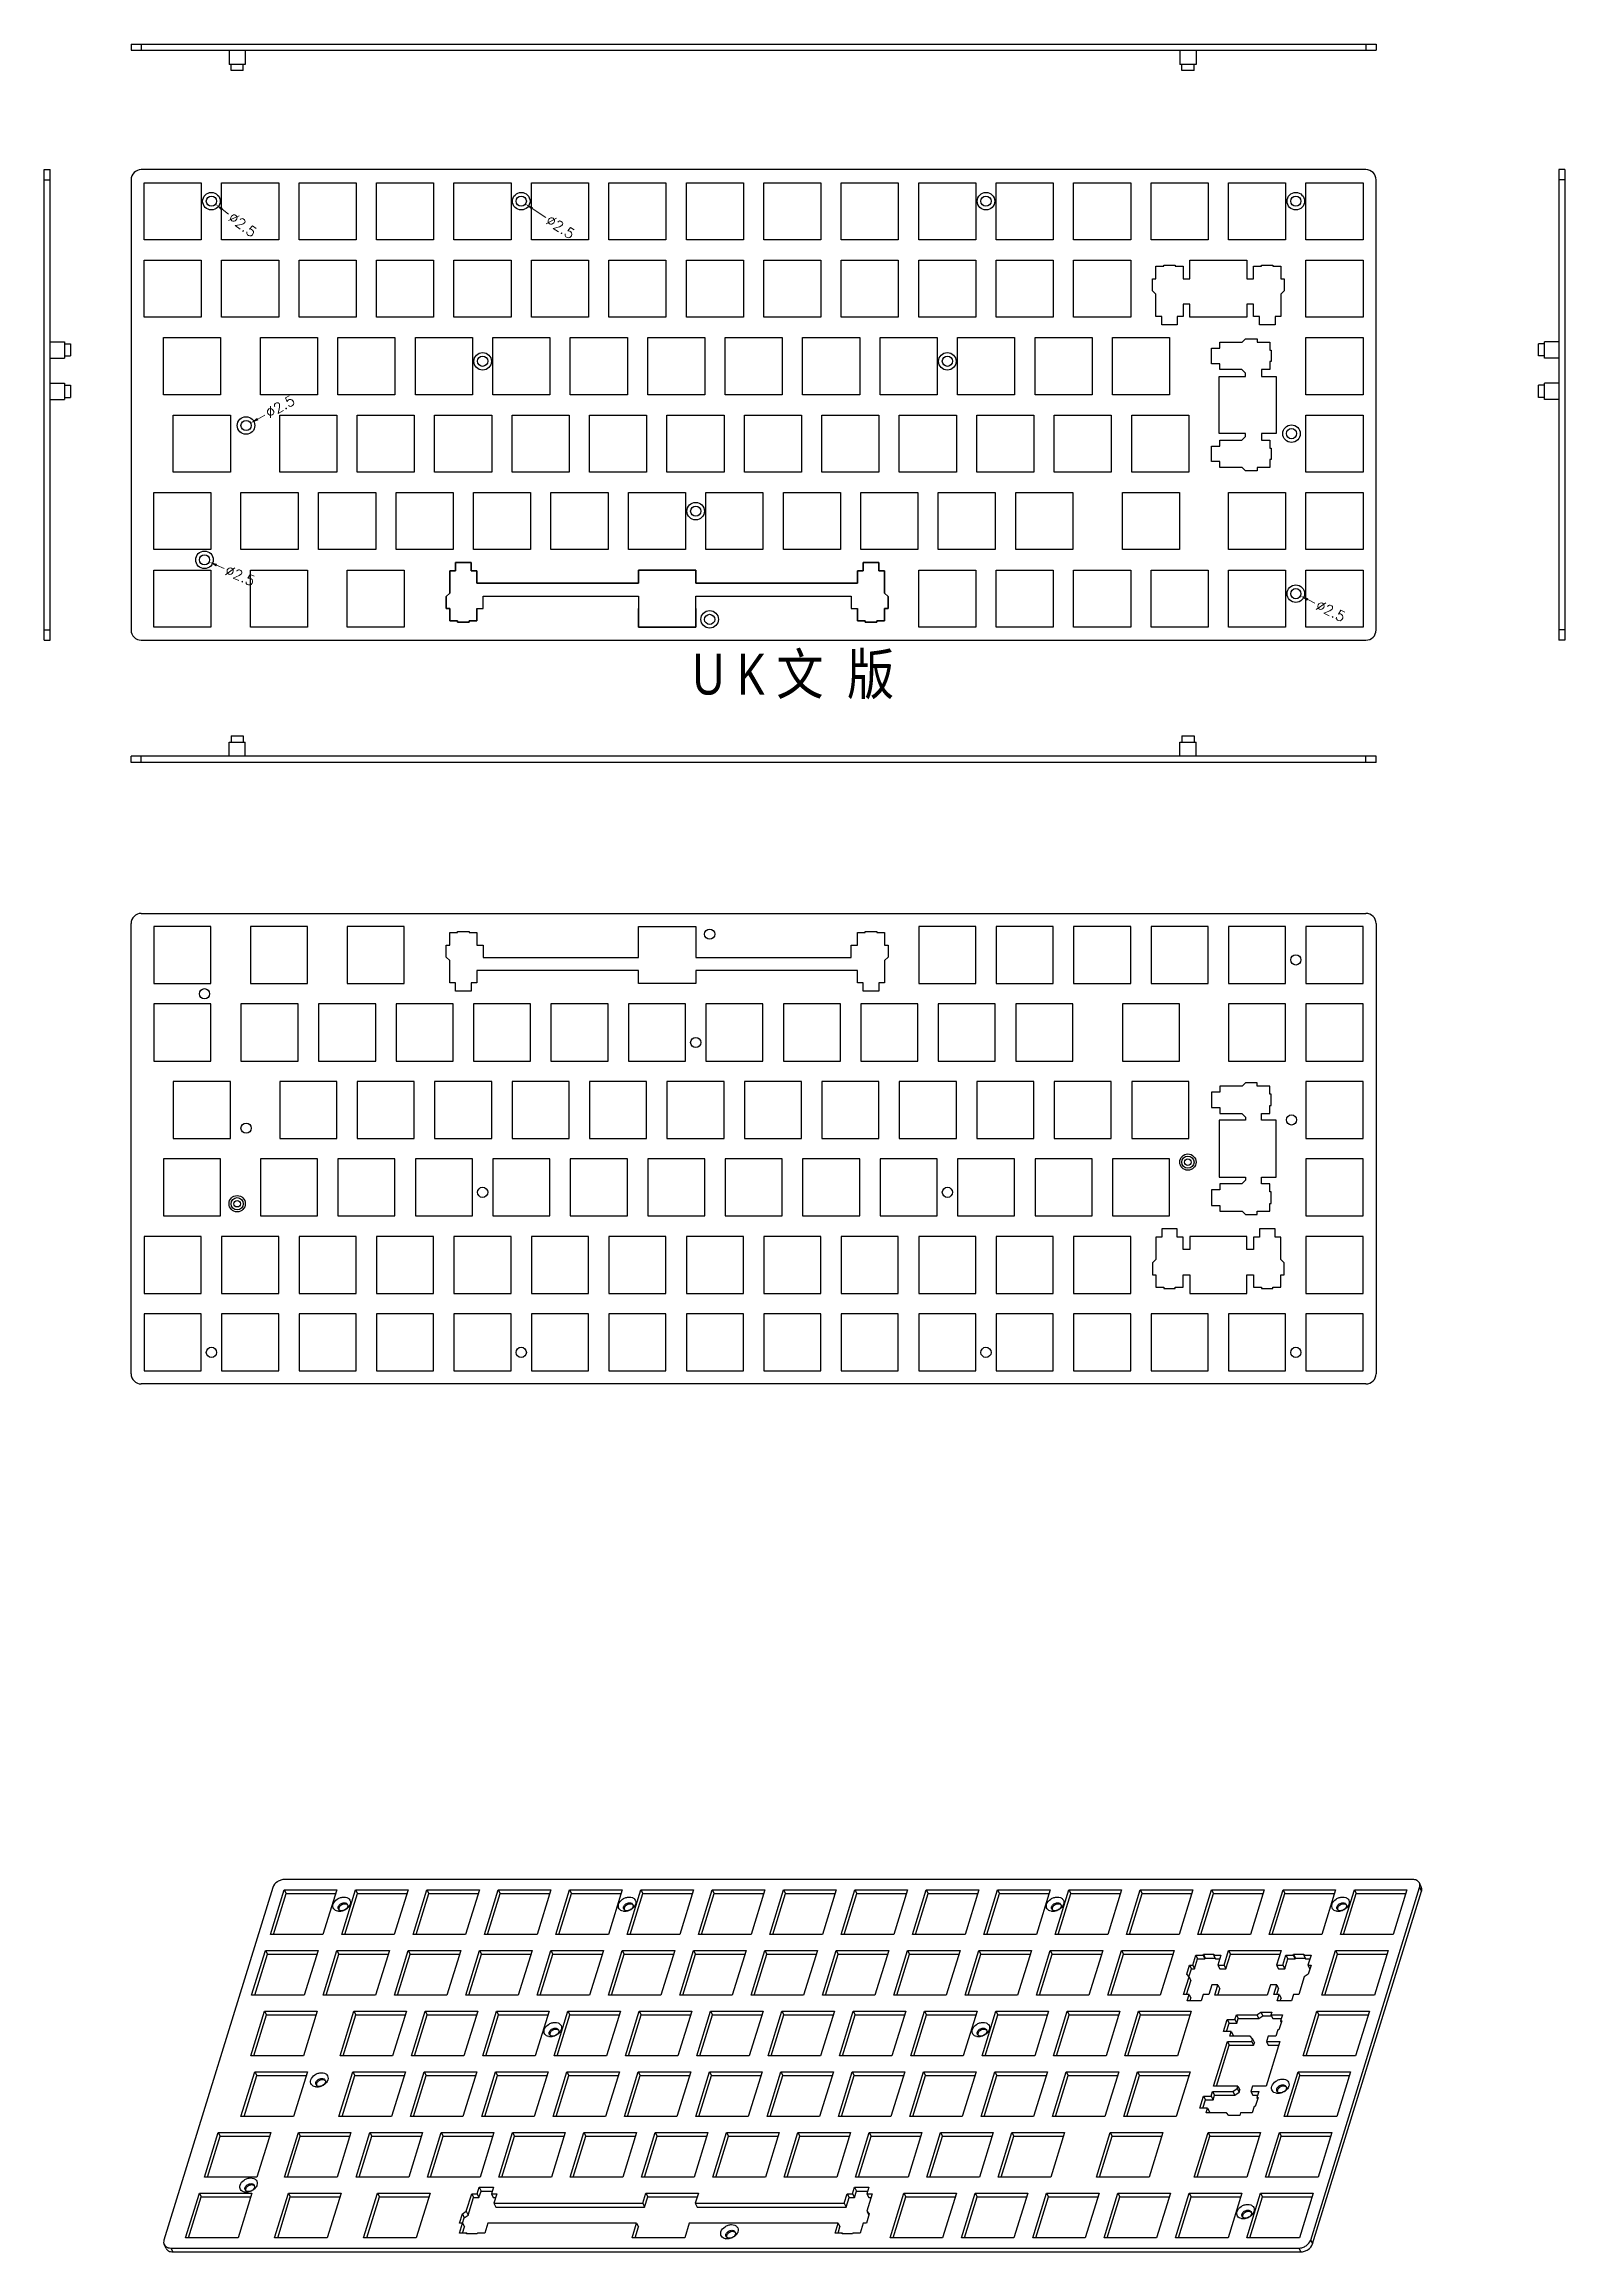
# Model space of a CAD drawing. Header units: millimetres. Extents: x 996 to 7194, y -92 to 581.
# Drawn here: x 6025 to 6398, y -43 to 498 of the extents above; entities that cross this region are included whole.
import ezdxf

# ---------------------------------------------------------------- set-up
doc = ezdxf.new("R2010")
doc.units = ezdxf.units.MM
doc.header["$LTSCALE"] = 30.734
doc.header["$PDMODE"] = 3
doc.header["$PDSIZE"] = 8
doc.layers.get('0').update_dxf_attribs({"linetype": 'CONTINUOUS'})
doc.layers.get('Defpoints').update_dxf_attribs({"linetype": 'CONTINUOUS'})
doc.layers.add('dim', color=82, linetype='CONTINUOUS', lineweight=9)
doc.styles.add('ROMANC', font='romanc.shx', dxfattribs={"bigfont": 'gbcbig.shx'})
doc.styles.get("Standard").update_dxf_attribs({"font": 'txt', "width": 0.85})
doc.dimstyles.new('YanXiu', dxfattribs={"dimtxt": 2.5, "dimasz": 2.2, "dimexe": 0.66, "dimexo": 0.66, "dimgap": 0.66, "dimtad": 0, "dimdsep": 46, "dimtxsty": 'ROMANC', "dimcen": 0, "dimclrd": 256, "dimclre": 131, "dimclrt": 42, "dimazin": 2, "dimtfac": 1, "dimtofl": 0, "dimtmove": 0, "dimatfit": 3, "dimfxl": 0, "dimlwd": 5, "dimlwe": 5, "dimarcsym": 0})

msp = doc.modelspace()

# ---------------------------------------------------------------- texts
at = {"insert": (6184.09, 348.756), "char_height": 10, "width": 59.52349, "attachment_point": 1}
msp.add_mtext('{\\fMicrosoft YaHei|b0|i0|c134|p34;U K 文  版}', dxfattribs=at)

# ---------------------------------------------------------------- blocks, each defined once
blk = doc.blocks.new('*D11')
at = {"layer": 'Defpoints', "color": 0, "transparency": 16777216}
for p in [(6065.24, 460.5), (6067.23, 459)]:
    blk.add_point(p, dxfattribs=at)
at = {"layer": 'dim', "lineweight": 5, "transparency": 16777216}
blk.add_line((6070.43, 456.59), (6068.83, 457.8), dxfattribs=at)
at = {"layer": 'dim', "transparency": 16777216}
blk.add_solid([(6069.03, 458.06), (6068.63, 457.53), (6067.23, 459)], dxfattribs=at)
at = {"layer": 'dim', "color": 42, "transparency": 16777216, "insert": (6073.87, 454), "char_height": 2.5, "attachment_point": 5, "rotation": 323.0083, "style": 'ROMANC'}
blk.add_mtext('∅2.5', dxfattribs=at)
blk = doc.blocks.new('*D12')
at = {"linetype": 'Continuous', "lineweight": 5, "transparency": 16777216}
blk.add_line((6148.24, 455.8), (6144.95, 457.97), dxfattribs=at)
at = {"linetype": 'Continuous', "transparency": 16777216}
blk.add_solid([(6145.13, 458.24), (6144.77, 457.69), (6143.28, 459.06)], dxfattribs=at)
at = {"layer": 'Defpoints', "color": 0, "linetype": 'Continuous', "transparency": 16777216}
for p in [(6141.19, 460.44), (6143.28, 459.06)]:
    blk.add_point(p, dxfattribs=at)
at = {"color": 42, "linetype": 'Continuous', "transparency": 16777216, "insert": (6151.84, 453.43), "char_height": 2.5, "attachment_point": 5, "rotation": 326.6697, "style": 'ROMANC'}
blk.add_mtext('∅2.5', dxfattribs=at)
blk = doc.blocks.new('*D15')
at = {"layer": 'Defpoints', "color": 0, "transparency": 16777216}
for p in [(6073.64, 404.15), (6075.83, 405.36)]:
    blk.add_point(p, dxfattribs=at)
at = {"layer": 'dim', "lineweight": 5, "transparency": 16777216}
blk.add_line((6079.33, 407.3), (6077.58, 406.33), dxfattribs=at)
at = {"layer": 'dim', "transparency": 16777216}
blk.add_solid([(6077.42, 406.62), (6077.74, 406.04), (6075.83, 405.36)], dxfattribs=at)
at = {"layer": 'dim', "color": 42, "transparency": 16777216, "insert": (6083.1, 409.39), "char_height": 2.5, "attachment_point": 5, "rotation": 28.9982, "style": 'ROMANC'}
blk.add_mtext('∅2.5', dxfattribs=at)
blk = doc.blocks.new('*D16')
at = {"layer": 'Defpoints', "color": 0, "transparency": 16777216}
for p in [(6063.39, 372.31), (6065.67, 371.29)]:
    blk.add_point(p, dxfattribs=at)
at = {"layer": 'dim', "lineweight": 5, "transparency": 16777216}
blk.add_line((6069.33, 369.67), (6067.5, 370.48), dxfattribs=at)
at = {"layer": 'dim', "transparency": 16777216}
blk.add_solid([(6067.64, 370.79), (6067.37, 370.18), (6065.67, 371.29)], dxfattribs=at)
at = {"layer": 'dim', "color": 42, "transparency": 16777216, "insert": (6073.27, 367.93), "char_height": 2.5, "attachment_point": 5, "rotation": 336.1029, "style": 'ROMANC'}
blk.add_mtext('∅2.5', dxfattribs=at)
blk = doc.blocks.new('*D17')
at = {"layer": 'Defpoints', "color": 0, "transparency": 16777216}
for p in [(6331.11, 364.06), (6333.35, 362.95)]:
    blk.add_point(p, dxfattribs=at)
at = {"layer": 'dim', "lineweight": 5, "transparency": 16777216}
blk.add_line((6336.94, 361.17), (6335.15, 362.06), dxfattribs=at)
at = {"layer": 'dim', "transparency": 16777216}
blk.add_solid([(6335.29, 362.36), (6335, 361.76), (6333.35, 362.95)], dxfattribs=at)
at = {"layer": 'dim', "color": 42, "transparency": 16777216, "insert": (6340.8, 359.26), "char_height": 2.5, "attachment_point": 5, "rotation": 333.6358, "style": 'ROMANC'}
blk.add_mtext('∅2.5', dxfattribs=at)

# ---------------------------------------------------------------- dimensions: what is measured, and where the dimension line sits
at = {"color": 7, "linetype": 'Continuous'}
dim = msp.add_diameter_dim_2p(p1=(6141.19, 460.438), p2=(6143.279, 459.064), dimstyle='YanXiu', override={"dimasz": 2, "dimexe": 0.49975, "dimexo": 0.49975, "dimgap": 0.49975}, dxfattribs=at)
dim.commit()
dim.dimension.update_dxf_attribs({"geometry": '*D12', "text_midpoint": (6151.842, 453.433), "dimtype": 163})
at = {"layer": 'dim'}
for p1, p2, picture, middle in [((6065.236, 460.503), (6067.233, 458.999), '*D11', (6073.87, 453.999)), ((6073.641, 404.145), (6075.828, 405.357), '*D15', (6083.095, 409.385)), ((6063.386, 372.308), (6065.672, 371.295), '*D16', (6073.269, 367.929)), ((6331.114, 364.056), (6333.354, 362.946), '*D17', (6340.799, 359.256))]:
    dim = msp.add_diameter_dim_2p(p1=p1, p2=p2, dimstyle='YanXiu', override={"dimasz": 2, "dimexe": 0.49975, "dimexo": 0.49975, "dimgap": 0.49975}, dxfattribs=at)
    dim.commit()
    dim.dimension.update_dxf_attribs({"geometry": picture, "text_midpoint": middle})

# ---------------------------------------------------------------- linework, layer by layer
at = {"color": 7, "linetype": 'Continuous'}
for p, q in [((6046.534, 498.275), (6046.534, 496.775)), ((6046.534, 498.275), (6351.934, 498.275)), ((6049.034, 498.275), (6049.034, 496.775)), ((6349.434, 498.275), (6349.434, 496.775)), ((6351.934, 498.275), (6351.934, 496.775)), ((6046.534, 496.775), (6351.934, 496.775)), ((6070.549, 496.775), (6070.549, 493.275)), ((6074.549, 493.275), (6070.549, 493.275)), ((6071.049, 491.775), (6071.049, 493.275)), ((6074.049, 491.775), (6074.049, 493.275)), ((6074.549, 496.775), (6074.549, 493.275)), ((6303.764, 496.775), (6303.764, 493.275)), ((6307.764, 493.275), (6303.764, 493.275)), ((6304.264, 491.775), (6304.264, 493.275)), ((6307.264, 491.775), (6307.264, 493.275)), ((6307.764, 496.775), (6307.764, 493.275)), ((6074.049, 491.775), (6071.049, 491.775)), ((6307.264, 491.775), (6304.264, 491.775)), ((6025.2, 352.101), (6025.2, 467.501)), ((6025.2, 467.501), (6026.7, 467.501)), ((6026.7, 352.101), (6026.7, 467.501)), ((6349.434, 467.501), (6049.034, 467.501)), ((6396.735, 467.501), (6396.735, 352.101)), ((6398.235, 467.501), (6396.735, 467.501)), ((6398.235, 467.501), (6398.235, 352.101)), ((6025.2, 465.001), (6026.7, 465.001)), ((6046.534, 465.001), (6046.534, 354.601)), ((6049.734, 450.301), (6049.734, 464.301)), ((6049.734, 464.301), (6063.734, 464.301)), ((6063.734, 464.301), (6063.734, 450.301)), ((6068.734, 450.301), (6068.734, 464.301)), ((6068.734, 464.301), (6082.734, 464.301)), ((6082.734, 464.301), (6082.734, 450.301)), ((6087.734, 450.301), (6087.734, 464.301)), ((6087.734, 464.301), (6101.734, 464.301)), ((6101.734, 464.301), (6101.734, 450.301)), ((6106.734, 450.301), (6106.734, 464.301)), ((6106.734, 464.301), (6120.734, 464.301)), ((6120.734, 464.301), (6120.734, 450.301)), ((6125.734, 450.301), (6125.734, 464.301)), ((6125.734, 464.301), (6139.734, 464.301)), ((6139.734, 464.301), (6139.734, 450.301)), ((6144.734, 450.301), (6144.734, 464.301)), ((6144.734, 464.301), (6158.734, 464.301)), ((6158.734, 464.301), (6158.734, 450.301)), ((6163.734, 450.301), (6163.734, 464.301)), ((6163.734, 464.301), (6177.734, 464.301)), ((6177.734, 464.301), (6177.734, 450.301)), ((6182.734, 450.301), (6182.734, 464.301)), ((6182.734, 464.301), (6196.734, 464.301)), ((6196.734, 464.301), (6196.734, 450.301)), ((6201.734, 450.301), (6201.734, 464.301)), ((6201.734, 464.301), (6215.734, 464.301)), ((6215.734, 464.301), (6215.734, 450.301)), ((6220.734, 450.301), (6220.734, 464.301)), ((6220.734, 464.301), (6234.734, 464.301)), ((6234.734, 464.301), (6234.734, 450.301)), ((6239.734, 450.301), (6239.734, 464.301)), ((6239.734, 464.301), (6253.734, 464.301)), ((6253.734, 464.301), (6253.734, 450.301)), ((6258.734, 464.301), (6272.734, 464.301)), ((6258.734, 450.301), (6258.734, 464.301)), ((6272.734, 464.301), (6272.734, 450.301)), ((6277.734, 464.301), (6291.734, 464.301)), ((6277.734, 450.301), (6277.734, 464.301)), ((6291.734, 464.301), (6291.734, 450.301)), ((6296.734, 464.301), (6310.734, 464.301)), ((6296.734, 450.301), (6296.734, 464.301)), ((6310.734, 464.301), (6310.734, 450.301)), ((6315.734, 464.301), (6329.734, 464.301)), ((6315.734, 450.301), (6315.734, 464.301)), ((6329.734, 464.301), (6329.734, 450.301)), ((6334.734, 464.301), (6348.734, 464.301)), ((6334.734, 450.301), (6334.734, 464.301)), ((6348.734, 464.301), (6348.734, 450.301)), ((6351.934, 354.601), (6351.934, 465.001)), ((6398.235, 465.001), (6396.735, 465.001)), ((6063.734, 450.301), (6049.734, 450.301)), ((6082.734, 450.301), (6068.734, 450.301)), ((6101.734, 450.301), (6087.734, 450.301)), ((6120.734, 450.301), (6106.734, 450.301)), ((6139.734, 450.301), (6125.734, 450.301)), ((6158.734, 450.301), (6144.734, 450.301)), ((6177.734, 450.301), (6163.734, 450.301)), ((6196.734, 450.301), (6182.734, 450.301)), ((6215.734, 450.301), (6201.734, 450.301)), ((6234.734, 450.301), (6220.734, 450.301)), ((6253.734, 450.301), (6239.734, 450.301)), ((6272.734, 450.301), (6258.734, 450.301)), ((6291.734, 450.301), (6277.734, 450.301)), ((6310.734, 450.301), (6296.734, 450.301)), ((6329.734, 450.301), (6315.734, 450.301)), ((6348.734, 450.301), (6334.734, 450.301)), ((6049.734, 431.301), (6049.734, 445.301)), ((6049.734, 445.301), (6063.734, 445.301)), ((6063.734, 445.301), (6063.734, 431.301)), ((6068.734, 431.301), (6068.734, 445.301)), ((6068.734, 445.301), (6082.734, 445.301)), ((6082.734, 445.301), (6082.734, 431.301)), ((6087.734, 431.301), (6087.734, 445.301)), ((6087.734, 445.301), (6101.734, 445.301)), ((6101.734, 445.301), (6101.734, 431.301)), ((6106.734, 431.301), (6106.734, 445.301)), ((6106.734, 445.301), (6120.734, 445.301)), ((6120.734, 445.301), (6120.734, 431.301)), ((6125.734, 431.301), (6125.734, 445.301)), ((6125.734, 445.301), (6139.734, 445.301)), ((6139.734, 445.301), (6139.734, 431.301)), ((6144.734, 431.301), (6144.734, 445.301)), ((6144.734, 445.301), (6158.734, 445.301)), ((6158.734, 445.301), (6158.734, 431.301)), ((6163.734, 431.301), (6163.734, 445.301)), ((6163.734, 445.301), (6177.734, 445.301)), ((6177.734, 445.301), (6177.734, 431.301)), ((6182.734, 431.301), (6182.734, 445.301)), ((6182.734, 445.301), (6196.734, 445.301)), ((6196.734, 445.301), (6196.734, 431.301)), ((6201.734, 431.301), (6201.734, 445.301)), ((6201.734, 445.301), (6215.734, 445.301)), ((6215.734, 445.301), (6215.734, 431.301)), ((6220.734, 431.301), (6220.734, 445.301)), ((6220.734, 445.301), (6234.734, 445.301)), ((6234.734, 445.301), (6234.734, 431.301)), ((6239.734, 431.301), (6239.734, 445.301)), ((6239.734, 445.301), (6253.734, 445.301)), ((6253.734, 445.301), (6253.734, 431.301)), ((6258.734, 445.301), (6272.734, 445.301)), ((6258.734, 431.301), (6258.734, 445.301)), ((6272.734, 445.301), (6272.734, 431.301)), ((6277.734, 445.301), (6291.734, 445.301)), ((6277.734, 431.301), (6277.734, 445.301)), ((6291.734, 445.301), (6291.734, 431.301)), ((6299.834, 444.101), (6302.634, 444.101)), ((6299.834, 443.801), (6299.834, 444.101)), ((6302.634, 444.101), (6302.634, 443.801)), ((6306.234, 445.301), (6320.234, 445.301)), ((6306.234, 440.701), (6306.234, 445.301)), ((6320.234, 445.301), (6320.234, 440.701)), ((6323.834, 444.101), (6326.634, 444.101)), ((6323.834, 443.801), (6323.834, 444.101)), ((6326.634, 444.101), (6326.634, 443.801)), ((6334.734, 445.301), (6348.734, 445.301)), ((6334.734, 431.301), (6334.734, 445.301)), ((6348.734, 445.301), (6348.734, 431.301)), ((6297.059, 440.701), (6297.884, 440.701)), ((6297.059, 437.801), (6297.059, 440.701)), ((6297.884, 443.801), (6299.834, 443.801)), ((6297.884, 440.701), (6297.884, 443.801)), ((6302.634, 443.801), (6304.584, 443.801)), ((6304.584, 443.801), (6304.584, 440.701)), ((6304.584, 440.701), (6306.234, 440.701)), ((6320.234, 440.701), (6321.884, 440.701)), ((6321.884, 443.801), (6323.834, 443.801)), ((6321.884, 440.701), (6321.884, 443.801)), ((6326.634, 443.801), (6328.584, 443.801)), ((6328.584, 443.801), (6328.584, 440.701)), ((6328.584, 440.701), (6329.409, 440.701)), ((6329.409, 440.701), (6329.409, 437.801)), ((6297.884, 436.976), (6297.059, 437.801)), ((6297.884, 431.501), (6297.884, 436.976)), ((6306.234, 434.501), (6304.584, 434.501)), ((6304.584, 434.501), (6304.584, 431.501)), ((6306.234, 431.301), (6306.234, 434.501)), ((6321.884, 434.501), (6320.234, 434.501)), ((6320.234, 434.501), (6320.234, 431.301)), ((6321.884, 431.501), (6321.884, 434.501)), ((6329.409, 437.801), (6328.584, 436.976)), ((6328.584, 436.976), (6328.584, 431.501)), ((6063.734, 431.301), (6049.734, 431.301)), ((6082.734, 431.301), (6068.734, 431.301)), ((6101.734, 431.301), (6087.734, 431.301)), ((6120.734, 431.301), (6106.734, 431.301)), ((6139.734, 431.301), (6125.734, 431.301)), ((6158.734, 431.301), (6144.734, 431.301)), ((6177.734, 431.301), (6163.734, 431.301)), ((6196.734, 431.301), (6182.734, 431.301)), ((6215.734, 431.301), (6201.734, 431.301)), ((6234.734, 431.301), (6220.734, 431.301)), ((6253.734, 431.301), (6239.734, 431.301)), ((6272.734, 431.301), (6258.734, 431.301)), ((6291.734, 431.301), (6277.734, 431.301)), ((6299.334, 431.501), (6297.884, 431.501)), ((6299.334, 429.451), (6299.334, 431.501)), ((6303.134, 429.451), (6299.334, 429.451)), ((6304.584, 431.501), (6303.134, 431.501)), ((6303.134, 431.501), (6303.134, 429.451)), ((6320.234, 431.301), (6306.234, 431.301)), ((6323.334, 431.501), (6321.884, 431.501)), ((6323.334, 429.451), (6323.334, 431.501)), ((6327.134, 429.451), (6323.334, 429.451)), ((6328.584, 431.501), (6327.134, 431.501)), ((6327.134, 431.501), (6327.134, 429.451)), ((6348.734, 431.301), (6334.734, 431.301)), ((6026.7, 425.301), (6030.2, 425.301)), ((6030.2, 425.301), (6030.2, 421.302)), ((6030.2, 424.801), (6031.7, 424.801)), ((6031.7, 424.801), (6031.7, 421.801)), ((6054.499, 412.301), (6054.499, 426.301)), ((6054.499, 426.301), (6068.499, 426.301)), ((6068.499, 426.301), (6068.499, 412.301)), ((6078.264, 412.301), (6078.264, 426.301)), ((6078.264, 426.301), (6092.264, 426.301)), ((6092.264, 426.301), (6092.264, 412.301)), ((6097.264, 412.301), (6097.264, 426.301)), ((6097.264, 426.301), (6111.264, 426.301)), ((6111.264, 426.301), (6111.264, 412.301)), ((6116.264, 412.301), (6116.264, 426.301)), ((6116.264, 426.301), (6130.264, 426.301)), ((6130.264, 426.301), (6130.264, 412.301)), ((6135.264, 412.301), (6135.264, 426.301)), ((6135.264, 426.301), (6149.264, 426.301)), ((6149.264, 426.301), (6149.264, 412.301)), ((6154.264, 412.301), (6154.264, 426.301)), ((6154.264, 426.301), (6168.264, 426.301)), ((6168.264, 426.301), (6168.264, 412.301)), ((6173.264, 412.301), (6173.264, 426.301)), ((6173.264, 426.301), (6187.264, 426.301)), ((6187.264, 426.301), (6187.264, 412.301)), ((6192.264, 412.301), (6192.264, 426.301)), ((6192.264, 426.301), (6206.264, 426.301)), ((6206.264, 426.301), (6206.264, 412.301)), ((6211.264, 412.301), (6211.264, 426.301)), ((6211.264, 426.301), (6225.264, 426.301)), ((6225.264, 426.301), (6225.264, 412.301)), ((6230.264, 426.301), (6244.264, 426.301)), ((6230.264, 412.301), (6230.264, 426.301)), ((6244.264, 426.301), (6244.264, 412.301)), ((6249.264, 426.301), (6263.264, 426.301)), ((6249.264, 412.301), (6249.264, 426.301)), ((6263.264, 426.301), (6263.264, 412.301)), ((6268.264, 426.301), (6282.264, 426.301)), ((6268.264, 412.301), (6268.264, 426.301)), ((6282.264, 426.301), (6282.264, 412.301)), ((6287.264, 426.301), (6301.264, 426.301)), ((6287.264, 412.301), (6287.264, 426.301)), ((6301.264, 426.301), (6301.264, 412.301)), ((6334.734, 426.301), (6348.734, 426.301)), ((6334.734, 412.301), (6334.734, 426.301)), ((6348.734, 426.301), (6348.734, 412.301)), ((6391.735, 421.801), (6391.735, 424.801)), ((6393.235, 424.801), (6391.735, 424.801)), ((6393.235, 421.302), (6393.235, 425.301)), ((6396.735, 425.301), (6393.235, 425.301)), ((6026.7, 421.301), (6030.2, 421.301)), ((6030.2, 421.801), (6031.7, 421.801)), ((6393.235, 421.801), (6391.735, 421.801)), ((6396.735, 421.301), (6393.235, 421.301)), ((6026.7, 415.101), (6030.2, 415.101)), ((6030.2, 415.101), (6030.2, 411.102)), ((6030.2, 414.601), (6031.7, 414.601)), ((6030.2, 411.601), (6031.7, 411.601)), ((6031.7, 414.601), (6031.7, 411.601)), ((6068.499, 412.301), (6054.499, 412.301)), ((6092.264, 412.301), (6078.264, 412.301)), ((6111.264, 412.301), (6097.264, 412.301)), ((6130.264, 412.301), (6116.264, 412.301)), ((6149.264, 412.301), (6135.264, 412.301)), ((6168.264, 412.301), (6154.264, 412.301)), ((6187.264, 412.301), (6173.264, 412.301)), ((6206.264, 412.301), (6192.264, 412.301)), ((6225.264, 412.301), (6211.264, 412.301)), ((6244.264, 412.301), (6230.264, 412.301)), ((6263.264, 412.301), (6249.264, 412.301)), ((6282.264, 412.301), (6268.264, 412.301)), ((6301.264, 412.301), (6287.264, 412.301)), ((6348.734, 412.301), (6334.734, 412.301)), ((6391.735, 411.601), (6391.735, 414.601)), ((6393.235, 414.601), (6391.735, 414.601)), ((6393.235, 411.601), (6391.735, 411.601)), ((6393.235, 411.102), (6393.235, 415.101)), ((6396.735, 415.101), (6393.235, 415.101)), ((6026.7, 411.101), (6030.2, 411.101)), ((6056.879, 393.301), (6056.879, 407.301)), ((6056.879, 407.301), (6070.879, 407.301)), ((6070.879, 407.301), (6070.879, 393.301)), ((6082.979, 393.301), (6082.979, 407.301)), ((6082.979, 407.301), (6096.979, 407.301)), ((6096.979, 407.301), (6096.979, 393.301)), ((6101.979, 393.301), (6101.979, 407.301)), ((6101.979, 407.301), (6115.979, 407.301)), ((6115.979, 407.301), (6115.979, 393.301)), ((6120.979, 393.301), (6120.979, 407.301)), ((6120.979, 407.301), (6134.979, 407.301)), ((6134.979, 407.301), (6134.979, 393.301)), ((6139.979, 393.301), (6139.979, 407.301)), ((6139.979, 407.301), (6153.979, 407.301)), ((6153.979, 407.301), (6153.979, 393.301)), ((6158.979, 393.301), (6158.979, 407.301)), ((6158.979, 407.301), (6172.979, 407.301)), ((6172.979, 407.301), (6172.979, 393.301)), ((6177.979, 393.301), (6177.979, 407.301)), ((6177.979, 407.301), (6191.979, 407.301)), ((6191.979, 407.301), (6191.979, 393.301)), ((6196.979, 393.301), (6196.979, 407.301)), ((6196.979, 407.301), (6210.979, 407.301)), ((6210.979, 407.301), (6210.979, 393.301)), ((6215.979, 407.301), (6229.979, 407.301)), ((6215.979, 393.301), (6215.979, 407.301)), ((6229.979, 407.301), (6229.979, 393.301)), ((6234.979, 407.301), (6248.979, 407.301)), ((6234.979, 393.301), (6234.979, 407.301)), ((6248.979, 407.301), (6248.979, 393.301)), ((6253.979, 407.301), (6267.979, 407.301)), ((6253.979, 393.301), (6253.979, 407.301)), ((6267.979, 407.301), (6267.979, 393.301)), ((6272.979, 407.301), (6286.979, 407.301)), ((6272.979, 393.301), (6272.979, 407.301)), ((6286.979, 407.301), (6286.979, 393.301)), ((6334.734, 407.301), (6348.734, 407.301)), ((6334.734, 393.301), (6334.734, 407.301)), ((6348.734, 407.301), (6348.734, 393.301)), ((6396.735, 411.101), (6393.235, 411.101)), ((6070.879, 393.301), (6056.879, 393.301)), ((6096.979, 393.301), (6082.979, 393.301)), ((6115.979, 393.301), (6101.979, 393.301)), ((6134.979, 393.301), (6120.979, 393.301)), ((6153.979, 393.301), (6139.979, 393.301)), ((6172.979, 393.301), (6158.979, 393.301)), ((6191.979, 393.301), (6177.979, 393.301)), ((6210.979, 393.301), (6196.979, 393.301)), ((6229.979, 393.301), (6215.979, 393.301)), ((6248.979, 393.301), (6234.979, 393.301)), ((6267.979, 393.301), (6253.979, 393.301)), ((6286.979, 393.301), (6272.979, 393.301)), ((6348.734, 393.301), (6334.734, 393.301)), ((6092.529, 374.301), (6092.529, 388.301)), ((6092.529, 388.301), (6106.529, 388.301)), ((6106.529, 388.301), (6106.529, 374.301)), ((6111.529, 374.301), (6111.529, 388.301)), ((6111.529, 388.301), (6125.529, 388.301)), ((6125.529, 388.301), (6125.529, 374.301)), ((6130.529, 374.301), (6130.529, 388.301)), ((6130.529, 388.301), (6144.529, 388.301)), ((6144.529, 388.301), (6144.529, 374.301)), ((6149.529, 374.301), (6149.529, 388.301)), ((6149.529, 388.301), (6163.529, 388.301)), ((6163.529, 388.301), (6163.529, 374.301)), ((6168.529, 374.301), (6168.529, 388.301)), ((6168.529, 388.301), (6182.529, 388.301)), ((6182.529, 388.301), (6182.529, 374.301)), ((6187.529, 388.301), (6201.529, 388.301)), ((6187.529, 374.301), (6187.529, 388.301)), ((6201.529, 388.301), (6201.529, 374.301)), ((6206.529, 388.301), (6220.529, 388.301)), ((6206.529, 374.301), (6206.529, 388.301)), ((6220.529, 388.301), (6220.529, 374.301)), ((6225.529, 388.301), (6239.529, 388.301)), ((6225.529, 374.301), (6225.529, 388.301)), ((6239.529, 388.301), (6239.529, 374.301)), ((6244.529, 388.301), (6258.529, 388.301)), ((6244.529, 374.301), (6244.529, 388.301)), ((6258.529, 388.301), (6258.529, 374.301)), ((6263.529, 388.301), (6277.529, 388.301)), ((6263.529, 374.301), (6263.529, 388.301)), ((6277.529, 388.301), (6277.529, 374.301)), ((6289.704, 388.301), (6303.704, 388.301)), ((6289.704, 374.301), (6289.704, 388.301)), ((6303.704, 388.301), (6303.704, 374.301)), ((6315.734, 388.301), (6329.734, 388.301)), ((6315.734, 374.301), (6315.734, 388.301)), ((6329.734, 388.301), (6329.734, 374.301)), ((6334.734, 388.301), (6348.734, 388.301)), ((6334.734, 374.301), (6334.734, 388.301)), ((6348.734, 388.301), (6348.734, 374.301)), ((6106.529, 374.301), (6092.529, 374.301)), ((6125.529, 374.301), (6111.529, 374.301)), ((6144.529, 374.301), (6130.529, 374.301)), ((6163.529, 374.301), (6149.529, 374.301)), ((6182.529, 374.301), (6168.529, 374.301)), ((6201.529, 374.301), (6187.529, 374.301)), ((6220.529, 374.301), (6206.529, 374.301)), ((6239.529, 374.301), (6225.529, 374.301)), ((6258.529, 374.301), (6244.529, 374.301)), ((6277.529, 374.301), (6263.529, 374.301)), ((6303.704, 374.301), (6289.704, 374.301)), ((6329.734, 374.301), (6315.734, 374.301)), ((6348.734, 374.301), (6334.734, 374.301)), ((6052.114, 355.301), (6052.114, 369.301)), ((6052.114, 369.301), (6066.114, 369.301)), ((6066.114, 369.301), (6066.114, 355.301)), ((6075.824, 355.301), (6075.824, 369.301)), ((6075.824, 369.301), (6089.824, 369.301)), ((6089.824, 369.301), (6089.824, 355.301)), ((6099.534, 355.301), (6099.534, 369.301)), ((6099.534, 369.301), (6113.534, 369.301)), ((6113.534, 369.301), (6113.534, 355.301)), ((6124.679, 363.626), (6124.679, 369.101)), ((6124.679, 369.101), (6126.129, 369.101)), ((6126.129, 369.101), (6126.129, 371.151)), ((6126.129, 371.151), (6129.929, 371.151)), ((6129.929, 371.151), (6129.929, 369.101)), ((6129.929, 369.101), (6131.379, 369.101)), ((6131.379, 369.101), (6131.379, 366.101)), ((6171.029, 369.301), (6185.029, 369.301)), ((6171.029, 366.101), (6171.029, 369.301)), ((6185.029, 369.301), (6185.029, 366.101)), ((6224.679, 369.101), (6226.129, 369.101)), ((6224.679, 366.101), (6224.679, 369.101)), ((6226.129, 371.151), (6229.929, 371.151)), ((6226.129, 369.101), (6226.129, 371.151)), ((6229.929, 371.151), (6229.929, 369.101)), ((6229.929, 369.101), (6231.379, 369.101)), ((6231.379, 369.101), (6231.379, 363.626)), ((6239.734, 369.301), (6253.734, 369.301)), ((6239.734, 355.301), (6239.734, 369.301)), ((6253.734, 369.301), (6253.734, 355.301)), ((6258.734, 369.301), (6272.734, 369.301)), ((6258.734, 355.301), (6258.734, 369.301)), ((6272.734, 369.301), (6272.734, 355.301)), ((6277.734, 369.301), (6291.734, 369.301)), ((6277.734, 355.301), (6277.734, 369.301)), ((6291.734, 369.301), (6291.734, 355.301)), ((6296.734, 369.301), (6310.734, 369.301)), ((6296.734, 355.301), (6296.734, 369.301)), ((6310.734, 369.301), (6310.734, 355.301)), ((6315.734, 369.301), (6329.734, 369.301)), ((6315.734, 355.301), (6315.734, 369.301)), ((6329.734, 369.301), (6329.734, 355.301)), ((6334.734, 369.301), (6348.734, 369.301)), ((6334.734, 355.301), (6334.734, 369.301)), ((6348.734, 369.301), (6348.734, 355.301)), ((6123.854, 362.801), (6124.679, 363.626)), ((6123.854, 359.901), (6123.854, 362.801)), ((6131.379, 366.101), (6171.029, 366.101)), ((6185.029, 366.101), (6224.679, 366.101)), ((6231.379, 363.626), (6232.204, 362.801)), ((6232.204, 362.801), (6232.204, 359.901)), ((6124.679, 359.901), (6123.854, 359.901)), ((6124.679, 356.801), (6124.679, 359.901)), ((6131.379, 359.901), (6131.379, 356.801)), ((6171.029, 355.301), (6171.029, 359.901)), ((6185.029, 359.901), (6185.029, 355.301)), ((6224.679, 356.801), (6224.679, 359.901)), ((6232.204, 359.901), (6231.379, 359.901)), ((6231.379, 359.901), (6231.379, 356.801)), ((6025.2, 354.601), (6026.7, 354.601)), ((6025.2, 352.101), (6026.7, 352.101)), ((6049.034, 352.101), (6349.434, 352.101)), ((6066.114, 355.301), (6052.114, 355.301)), ((6089.824, 355.301), (6075.824, 355.301)), ((6113.534, 355.301), (6099.534, 355.301)), ((6126.629, 356.801), (6124.679, 356.801)), ((6126.629, 356.501), (6126.629, 356.801)), ((6129.429, 356.501), (6126.629, 356.501)), ((6129.429, 356.801), (6129.429, 356.501)), ((6131.379, 356.801), (6129.429, 356.801)), ((6185.029, 355.301), (6171.029, 355.301)), ((6226.629, 356.801), (6224.679, 356.801)), ((6226.629, 356.501), (6226.629, 356.801)), ((6229.429, 356.501), (6226.629, 356.501)), ((6231.379, 356.801), (6229.429, 356.801)), ((6229.429, 356.801), (6229.429, 356.501)), ((6253.734, 355.301), (6239.734, 355.301)), ((6272.734, 355.301), (6258.734, 355.301)), ((6291.734, 355.301), (6277.734, 355.301)), ((6310.734, 355.301), (6296.734, 355.301)), ((6329.734, 355.301), (6315.734, 355.301)), ((6348.734, 355.301), (6334.734, 355.301)), ((6398.235, 354.601), (6396.735, 354.601)), ((6398.235, 352.101), (6396.735, 352.101)), ((6070.549, 323.617), (6070.549, 327.117)), ((6070.549, 327.117), (6074.549, 327.117)), ((6071.049, 328.617), (6071.049, 327.117)), ((6071.049, 328.617), (6074.049, 328.617)), ((6074.049, 328.617), (6074.049, 327.117)), ((6074.549, 323.617), (6074.549, 327.117)), ((6303.764, 327.117), (6307.764, 327.117)), ((6303.764, 323.617), (6303.764, 327.117)), ((6304.264, 328.617), (6307.264, 328.617)), ((6304.264, 328.617), (6304.264, 327.117)), ((6307.264, 328.617), (6307.264, 327.117)), ((6307.764, 323.617), (6307.764, 327.117)), ((6046.534, 322.117), (6046.534, 323.617)), ((6351.934, 323.617), (6046.534, 323.617)), ((6351.934, 322.117), (6046.534, 322.117)), ((6049.034, 322.117), (6049.034, 323.617)), ((6349.434, 322.117), (6349.434, 323.617)), ((6351.934, 322.117), (6351.934, 323.617)), ((6046.534, 172.182), (6046.534, 282.582)), ((6049.034, 285.082), (6349.434, 285.082)), ((6052.114, 281.882), (6052.114, 267.882)), ((6066.114, 281.882), (6052.114, 281.882)), ((6066.114, 267.882), (6066.114, 281.882)), ((6075.824, 281.882), (6075.824, 267.882)), ((6089.824, 281.882), (6075.824, 281.882)), ((6089.824, 267.882), (6089.824, 281.882)), ((6099.534, 281.882), (6099.534, 267.882)), ((6113.534, 281.882), (6099.534, 281.882)), ((6113.534, 267.882), (6113.534, 281.882)), ((6239.734, 281.882), (6239.734, 267.882)), ((6253.734, 281.882), (6239.734, 281.882)), ((6253.734, 267.882), (6253.734, 281.882)), ((6272.734, 281.882), (6258.734, 281.882)), ((6258.734, 281.882), (6258.734, 267.882)), ((6272.734, 267.882), (6272.734, 281.882)), ((6291.734, 281.882), (6277.734, 281.882)), ((6277.734, 281.882), (6277.734, 267.882)), ((6291.734, 267.882), (6291.734, 281.882)), ((6310.734, 281.882), (6296.734, 281.882)), ((6296.734, 281.882), (6296.734, 267.882)), ((6310.734, 267.882), (6310.734, 281.882)), ((6329.734, 281.882), (6315.734, 281.882)), ((6315.734, 281.882), (6315.734, 267.882)), ((6329.734, 267.882), (6329.734, 281.882)), ((6348.734, 281.882), (6334.734, 281.882)), ((6334.734, 281.882), (6334.734, 267.882)), ((6348.734, 267.882), (6348.734, 281.882)), ((6351.934, 282.582), (6351.934, 172.182)), ((6052.114, 267.882), (6066.114, 267.882)), ((6075.824, 267.882), (6089.824, 267.882)), ((6099.534, 267.882), (6113.534, 267.882)), ((6239.734, 267.882), (6253.734, 267.882)), ((6258.734, 267.882), (6272.734, 267.882)), ((6277.734, 267.882), (6291.734, 267.882)), ((6296.734, 267.882), (6310.734, 267.882)), ((6315.734, 267.882), (6329.734, 267.882)), ((6334.734, 267.882), (6348.734, 267.882)), ((6052.114, 262.882), (6052.114, 248.882)), ((6066.114, 262.882), (6052.114, 262.882)), ((6066.114, 248.882), (6066.114, 262.882)), ((6073.479, 262.882), (6073.479, 248.882)), ((6087.479, 262.882), (6073.479, 262.882)), ((6087.479, 248.882), (6087.479, 262.882)), ((6092.529, 262.882), (6092.529, 248.882)), ((6106.529, 262.882), (6092.529, 262.882)), ((6106.529, 248.882), (6106.529, 262.882)), ((6111.529, 262.882), (6111.529, 248.882)), ((6125.529, 262.882), (6111.529, 262.882)), ((6125.529, 248.882), (6125.529, 262.882)), ((6130.529, 262.882), (6130.529, 248.882)), ((6144.529, 262.882), (6130.529, 262.882)), ((6144.529, 248.882), (6144.529, 262.882)), ((6149.529, 262.882), (6149.529, 248.882)), ((6163.529, 262.882), (6149.529, 262.882)), ((6163.529, 248.882), (6163.529, 262.882)), ((6168.529, 262.882), (6168.529, 248.882)), ((6182.529, 262.882), (6168.529, 262.882)), ((6182.529, 248.882), (6182.529, 262.882)), ((6187.529, 262.882), (6187.529, 248.882)), ((6201.529, 262.882), (6187.529, 262.882)), ((6201.529, 248.882), (6201.529, 262.882)), ((6206.529, 262.882), (6206.529, 248.882)), ((6220.529, 262.882), (6206.529, 262.882)), ((6220.529, 248.882), (6220.529, 262.882)), ((6225.529, 262.882), (6225.529, 248.882)), ((6239.529, 262.882), (6225.529, 262.882)), ((6239.529, 248.882), (6239.529, 262.882)), ((6258.529, 262.882), (6244.529, 262.882)), ((6244.529, 262.882), (6244.529, 248.882)), ((6258.529, 248.882), (6258.529, 262.882)), ((6277.529, 262.882), (6263.529, 262.882)), ((6263.529, 262.882), (6263.529, 248.882)), ((6277.529, 248.882), (6277.529, 262.882)), ((6303.704, 262.882), (6289.704, 262.882)), ((6289.704, 262.882), (6289.704, 248.882)), ((6303.704, 248.882), (6303.704, 262.882)), ((6329.734, 262.882), (6315.734, 262.882)), ((6315.734, 262.882), (6315.734, 248.882)), ((6329.734, 248.882), (6329.734, 262.882)), ((6348.734, 262.882), (6334.734, 262.882)), ((6334.734, 262.882), (6334.734, 248.882)), ((6348.734, 248.882), (6348.734, 262.882)), ((6052.114, 248.882), (6066.114, 248.882)), ((6056.879, 243.882), (6056.879, 229.882)), ((6070.879, 243.882), (6056.879, 243.882)), ((6070.879, 229.882), (6070.879, 243.882)), ((6073.479, 248.882), (6087.479, 248.882)), ((6082.979, 243.882), (6082.979, 229.882)), ((6096.979, 243.882), (6082.979, 243.882)), ((6092.529, 248.882), (6106.529, 248.882)), ((6096.979, 229.882), (6096.979, 243.882)), ((6101.979, 243.882), (6101.979, 229.882)), ((6115.979, 243.882), (6101.979, 243.882)), ((6111.529, 248.882), (6125.529, 248.882)), ((6115.979, 229.882), (6115.979, 243.882)), ((6120.979, 243.882), (6120.979, 229.882)), ((6134.979, 243.882), (6120.979, 243.882)), ((6130.529, 248.882), (6144.529, 248.882)), ((6134.979, 229.882), (6134.979, 243.882)), ((6139.979, 243.882), (6139.979, 229.882)), ((6153.979, 243.882), (6139.979, 243.882)), ((6149.529, 248.882), (6163.529, 248.882)), ((6153.979, 229.882), (6153.979, 243.882)), ((6158.979, 243.882), (6158.979, 229.882)), ((6172.979, 243.882), (6158.979, 243.882)), ((6168.529, 248.882), (6182.529, 248.882)), ((6172.979, 229.882), (6172.979, 243.882)), ((6177.979, 243.882), (6177.979, 229.882)), ((6191.979, 243.882), (6177.979, 243.882)), ((6187.529, 248.882), (6201.529, 248.882)), ((6191.979, 229.882), (6191.979, 243.882)), ((6196.979, 243.882), (6196.979, 229.882)), ((6210.979, 243.882), (6196.979, 243.882)), ((6206.529, 248.882), (6220.529, 248.882)), ((6210.979, 229.882), (6210.979, 243.882)), ((6215.979, 243.882), (6215.979, 229.882)), ((6229.979, 243.882), (6215.979, 243.882)), ((6225.529, 248.882), (6239.529, 248.882)), ((6229.979, 229.882), (6229.979, 243.882)), ((6248.979, 243.882), (6234.979, 243.882)), ((6234.979, 243.882), (6234.979, 229.882)), ((6244.529, 248.882), (6258.529, 248.882)), ((6248.979, 229.882), (6248.979, 243.882)), ((6267.979, 243.882), (6253.979, 243.882)), ((6253.979, 243.882), (6253.979, 229.882)), ((6263.529, 248.882), (6277.529, 248.882)), ((6267.979, 229.882), (6267.979, 243.882)), ((6286.979, 243.882), (6272.979, 243.882)), ((6272.979, 243.882), (6272.979, 229.882)), ((6286.979, 229.882), (6286.979, 243.882)), ((6289.704, 248.882), (6303.704, 248.882)), ((6305.979, 243.882), (6291.979, 243.882)), ((6291.979, 243.882), (6291.979, 229.882)), ((6305.979, 229.882), (6305.979, 243.882)), ((6315.734, 248.882), (6329.734, 248.882)), ((6334.734, 248.882), (6348.734, 248.882)), ((6348.734, 243.882), (6334.734, 243.882)), ((6334.734, 243.882), (6334.734, 229.882)), ((6348.734, 229.882), (6348.734, 243.882)), ((6313.598, 241.28), (6311.548, 241.28)), ((6311.548, 241.28), (6311.548, 237.48)), ((6319.073, 242.73), (6313.598, 242.73)), ((6313.598, 242.73), (6313.598, 241.28)), ((6319.898, 243.555), (6319.073, 242.73)), ((6322.798, 243.555), (6319.898, 243.555)), ((6322.798, 242.73), (6322.798, 243.555)), ((6325.898, 242.73), (6322.798, 242.73)), ((6325.898, 240.78), (6325.898, 242.73)), ((6326.198, 240.78), (6325.898, 240.78)), ((6326.198, 237.98), (6326.198, 240.78)), ((6311.548, 237.48), (6313.598, 237.48)), ((6319.898, 234.38), (6313.398, 234.38)), ((6313.398, 234.38), (6313.398, 220.38)), ((6313.598, 237.48), (6313.598, 236.03)), ((6313.598, 236.03), (6318.998, 236.03)), ((6318.998, 236.03), (6319.898, 235.13)), ((6319.898, 235.13), (6319.898, 234.38)), ((6323.798, 236.03), (6325.898, 236.03)), ((6323.798, 234.38), (6323.798, 236.03)), ((6327.398, 234.38), (6323.798, 234.38)), ((6325.898, 237.98), (6326.198, 237.98)), ((6325.898, 236.03), (6325.898, 237.98)), ((6327.398, 220.38), (6327.398, 234.38)), ((6056.879, 229.882), (6070.879, 229.882)), ((6082.979, 229.882), (6096.979, 229.882)), ((6101.979, 229.882), (6115.979, 229.882)), ((6120.979, 229.882), (6134.979, 229.882)), ((6139.979, 229.882), (6153.979, 229.882)), ((6158.979, 229.882), (6172.979, 229.882)), ((6177.979, 229.882), (6191.979, 229.882)), ((6196.979, 229.882), (6210.979, 229.882)), ((6215.979, 229.882), (6229.979, 229.882)), ((6234.979, 229.882), (6248.979, 229.882)), ((6253.979, 229.882), (6267.979, 229.882)), ((6272.979, 229.882), (6286.979, 229.882)), ((6291.979, 229.882), (6305.979, 229.882)), ((6334.734, 229.882), (6348.734, 229.882)), ((6054.499, 224.882), (6054.499, 210.882)), ((6068.499, 224.882), (6054.499, 224.882)), ((6068.499, 210.882), (6068.499, 224.882)), ((6078.264, 224.882), (6078.264, 210.882)), ((6092.264, 224.882), (6078.264, 224.882)), ((6092.264, 210.882), (6092.264, 224.882)), ((6097.264, 224.882), (6097.264, 210.882)), ((6111.264, 224.882), (6097.264, 224.882)), ((6111.264, 210.882), (6111.264, 224.882)), ((6116.264, 224.882), (6116.264, 210.882)), ((6130.264, 224.882), (6116.264, 224.882)), ((6130.264, 210.882), (6130.264, 224.882)), ((6135.264, 224.882), (6135.264, 210.882)), ((6149.264, 224.882), (6135.264, 224.882)), ((6149.264, 210.882), (6149.264, 224.882)), ((6154.264, 224.882), (6154.264, 210.882)), ((6168.264, 224.882), (6154.264, 224.882)), ((6168.264, 210.882), (6168.264, 224.882)), ((6173.264, 224.882), (6173.264, 210.882)), ((6187.264, 224.882), (6173.264, 224.882)), ((6187.264, 210.882), (6187.264, 224.882)), ((6192.264, 224.882), (6192.264, 210.882)), ((6206.264, 224.882), (6192.264, 224.882)), ((6206.264, 210.882), (6206.264, 224.882)), ((6225.264, 224.882), (6211.264, 224.882)), ((6211.264, 224.882), (6211.264, 210.882)), ((6225.264, 210.882), (6225.264, 224.882)), ((6244.264, 224.882), (6230.264, 224.882)), ((6230.264, 224.882), (6230.264, 210.882)), ((6244.264, 210.882), (6244.264, 224.882)), ((6263.264, 224.882), (6249.264, 224.882)), ((6249.264, 224.882), (6249.264, 210.882)), ((6263.264, 210.882), (6263.264, 224.882)), ((6282.264, 224.882), (6268.264, 224.882)), ((6268.264, 224.882), (6268.264, 210.882)), ((6282.264, 210.882), (6282.264, 224.882)), ((6301.264, 224.882), (6287.264, 224.882)), ((6287.264, 224.882), (6287.264, 210.882)), ((6301.264, 210.882), (6301.264, 224.882)), ((6348.734, 224.882), (6334.734, 224.882)), ((6334.734, 224.882), (6334.734, 210.882)), ((6348.734, 210.882), (6348.734, 224.882)), ((6313.598, 217.28), (6311.548, 217.28)), ((6311.548, 217.28), (6311.548, 213.48)), ((6313.398, 220.38), (6319.898, 220.38)), ((6318.998, 218.73), (6313.598, 218.73)), ((6313.598, 218.73), (6313.598, 217.28)), ((6319.898, 219.63), (6318.998, 218.73)), ((6319.898, 220.38), (6319.898, 219.63)), ((6323.798, 220.38), (6327.398, 220.38)), ((6323.798, 218.73), (6323.798, 220.38)), ((6325.898, 218.73), (6323.798, 218.73)), ((6325.898, 216.78), (6325.898, 218.73)), ((6326.198, 216.78), (6325.898, 216.78)), ((6326.198, 213.98), (6326.198, 216.78)), ((6311.548, 213.48), (6313.598, 213.48)), ((6313.598, 213.48), (6313.598, 212.03)), ((6313.598, 212.03), (6319.073, 212.03)), ((6319.073, 212.03), (6319.898, 211.205)), ((6319.898, 211.205), (6322.798, 211.205)), ((6322.798, 212.03), (6325.898, 212.03)), ((6322.798, 211.205), (6322.798, 212.03)), ((6325.898, 213.98), (6326.198, 213.98)), ((6325.898, 212.03), (6325.898, 213.98)), ((6049.734, 205.882), (6049.734, 191.882)), ((6063.734, 205.882), (6049.734, 205.882)), ((6054.499, 210.882), (6068.499, 210.882)), ((6063.734, 191.882), (6063.734, 205.882)), ((6068.734, 205.882), (6068.734, 191.882)), ((6082.734, 205.882), (6068.734, 205.882)), ((6078.264, 210.882), (6092.264, 210.882)), ((6082.734, 191.882), (6082.734, 205.882)), ((6087.734, 205.882), (6087.734, 191.882)), ((6101.734, 205.882), (6087.734, 205.882)), ((6097.264, 210.882), (6111.264, 210.882)), ((6101.734, 191.882), (6101.734, 205.882)), ((6106.734, 205.882), (6106.734, 191.882)), ((6120.734, 205.882), (6106.734, 205.882)), ((6116.264, 210.882), (6130.264, 210.882)), ((6120.734, 191.882), (6120.734, 205.882)), ((6125.734, 205.882), (6125.734, 191.882)), ((6139.734, 205.882), (6125.734, 205.882)), ((6135.264, 210.882), (6149.264, 210.882)), ((6139.734, 191.882), (6139.734, 205.882)), ((6144.734, 205.882), (6144.734, 191.882)), ((6158.734, 205.882), (6144.734, 205.882)), ((6154.264, 210.882), (6168.264, 210.882)), ((6158.734, 191.882), (6158.734, 205.882)), ((6163.734, 205.882), (6163.734, 191.882)), ((6177.734, 205.882), (6163.734, 205.882)), ((6173.264, 210.882), (6187.264, 210.882)), ((6177.734, 191.882), (6177.734, 205.882)), ((6196.734, 205.882), (6182.734, 205.882)), ((6182.734, 205.882), (6182.734, 191.882)), ((6192.264, 210.882), (6206.264, 210.882)), ((6196.734, 191.882), (6196.734, 205.882)), ((6215.734, 205.882), (6201.734, 205.882)), ((6201.734, 205.882), (6201.734, 191.882)), ((6211.264, 210.882), (6225.264, 210.882)), ((6215.734, 191.882), (6215.734, 205.882)), ((6234.734, 205.882), (6220.734, 205.882)), ((6220.734, 205.882), (6220.734, 191.882)), ((6230.264, 210.882), (6244.264, 210.882)), ((6234.734, 191.882), (6234.734, 205.882)), ((6253.734, 205.882), (6239.734, 205.882)), ((6239.734, 205.882), (6239.734, 191.882)), ((6249.264, 210.882), (6263.264, 210.882)), ((6253.734, 191.882), (6253.734, 205.882)), ((6272.734, 205.882), (6258.734, 205.882)), ((6258.734, 205.882), (6258.734, 191.882)), ((6268.264, 210.882), (6282.264, 210.882)), ((6272.734, 191.882), (6272.734, 205.882)), ((6291.734, 205.882), (6277.734, 205.882)), ((6277.734, 205.882), (6277.734, 191.882)), ((6287.264, 210.882), (6301.264, 210.882)), ((6291.734, 191.882), (6291.734, 205.882)), ((6303.134, 207.732), (6299.334, 207.732)), ((6299.334, 207.732), (6299.334, 205.682)), ((6303.134, 205.682), (6303.134, 207.732)), ((6320.234, 205.882), (6306.234, 205.882)), ((6306.234, 205.882), (6306.234, 202.682)), ((6320.234, 202.682), (6320.234, 205.882)), ((6327.134, 207.732), (6323.334, 207.732)), ((6323.334, 207.732), (6323.334, 205.682)), ((6327.134, 205.682), (6327.134, 207.732)), ((6334.734, 210.882), (6348.734, 210.882)), ((6348.734, 205.882), (6334.734, 205.882)), ((6334.734, 205.882), (6334.734, 191.882)), ((6348.734, 191.882), (6348.734, 205.882)), ((6299.334, 205.682), (6297.884, 205.682)), ((6297.884, 205.682), (6297.884, 200.207)), ((6304.584, 205.682), (6303.134, 205.682)), ((6304.584, 202.682), (6304.584, 205.682)), ((6306.234, 202.682), (6304.584, 202.682)), ((6321.884, 202.682), (6320.234, 202.682)), ((6323.334, 205.682), (6321.884, 205.682)), ((6321.884, 205.682), (6321.884, 202.682)), ((6328.584, 205.682), (6327.134, 205.682)), ((6328.584, 200.207), (6328.584, 205.682)), ((6297.884, 200.207), (6297.059, 199.382)), ((6297.059, 199.382), (6297.059, 196.482)), ((6297.059, 196.482), (6297.884, 196.482)), ((6297.884, 196.482), (6297.884, 193.382)), ((6304.584, 196.482), (6306.234, 196.482)), ((6304.584, 193.382), (6304.584, 196.482)), ((6306.234, 196.482), (6306.234, 191.882)), ((6320.234, 196.482), (6321.884, 196.482)), ((6320.234, 191.882), (6320.234, 196.482)), ((6321.884, 196.482), (6321.884, 193.382)), ((6329.409, 199.382), (6328.584, 200.207)), ((6328.584, 196.482), (6329.409, 196.482)), ((6328.584, 193.382), (6328.584, 196.482)), ((6329.409, 196.482), (6329.409, 199.382)), ((6049.734, 191.882), (6063.734, 191.882)), ((6068.734, 191.882), (6082.734, 191.882)), ((6087.734, 191.882), (6101.734, 191.882)), ((6106.734, 191.882), (6120.734, 191.882)), ((6125.734, 191.882), (6139.734, 191.882)), ((6144.734, 191.882), (6158.734, 191.882)), ((6163.734, 191.882), (6177.734, 191.882)), ((6182.734, 191.882), (6196.734, 191.882)), ((6201.734, 191.882), (6215.734, 191.882)), ((6220.734, 191.882), (6234.734, 191.882)), ((6239.734, 191.882), (6253.734, 191.882)), ((6258.734, 191.882), (6272.734, 191.882)), ((6277.734, 191.882), (6291.734, 191.882)), ((6297.884, 193.382), (6299.834, 193.382)), ((6299.834, 193.382), (6299.834, 193.082)), ((6299.834, 193.082), (6302.634, 193.082)), ((6302.634, 193.382), (6304.584, 193.382)), ((6302.634, 193.082), (6302.634, 193.382)), ((6306.234, 191.882), (6320.234, 191.882)), ((6321.884, 193.382), (6323.834, 193.382)), ((6323.834, 193.382), (6323.834, 193.082)), ((6323.834, 193.082), (6326.634, 193.082)), ((6326.634, 193.382), (6328.584, 193.382)), ((6326.634, 193.082), (6326.634, 193.382)), ((6334.734, 191.882), (6348.734, 191.882)), ((6049.734, 186.882), (6049.734, 172.882)), ((6063.734, 186.882), (6049.734, 186.882)), ((6063.734, 172.882), (6063.734, 186.882)), ((6068.734, 186.882), (6068.734, 172.882)), ((6082.734, 186.882), (6068.734, 186.882)), ((6082.734, 172.882), (6082.734, 186.882)), ((6087.734, 186.882), (6087.734, 172.882)), ((6101.734, 186.882), (6087.734, 186.882)), ((6101.734, 172.882), (6101.734, 186.882)), ((6106.734, 186.882), (6106.734, 172.882)), ((6120.734, 186.882), (6106.734, 186.882)), ((6120.734, 172.882), (6120.734, 186.882)), ((6125.734, 186.882), (6125.734, 172.882)), ((6139.734, 186.882), (6125.734, 186.882)), ((6139.734, 172.882), (6139.734, 186.882)), ((6144.734, 186.882), (6144.734, 172.882)), ((6158.734, 186.882), (6144.734, 186.882)), ((6158.734, 172.882), (6158.734, 186.882)), ((6163.734, 186.882), (6163.734, 172.882)), ((6177.734, 186.882), (6163.734, 186.882)), ((6177.734, 172.882), (6177.734, 186.882)), ((6196.734, 186.882), (6182.734, 186.882)), ((6182.734, 186.882), (6182.734, 172.882)), ((6196.734, 172.882), (6196.734, 186.882)), ((6215.734, 186.882), (6201.734, 186.882)), ((6201.734, 186.882), (6201.734, 172.882)), ((6215.734, 172.882), (6215.734, 186.882)), ((6234.734, 186.882), (6220.734, 186.882)), ((6220.734, 186.882), (6220.734, 172.882)), ((6234.734, 172.882), (6234.734, 186.882)), ((6253.734, 186.882), (6239.734, 186.882)), ((6239.734, 186.882), (6239.734, 172.882)), ((6253.734, 172.882), (6253.734, 186.882)), ((6272.734, 186.882), (6258.734, 186.882)), ((6258.734, 186.882), (6258.734, 172.882)), ((6272.734, 172.882), (6272.734, 186.882)), ((6291.734, 186.882), (6277.734, 186.882)), ((6277.734, 186.882), (6277.734, 172.882)), ((6291.734, 172.882), (6291.734, 186.882)), ((6310.734, 186.882), (6296.734, 186.882)), ((6296.734, 186.882), (6296.734, 172.882)), ((6310.734, 172.882), (6310.734, 186.882)), ((6329.734, 186.882), (6315.734, 186.882)), ((6315.734, 186.882), (6315.734, 172.882)), ((6329.734, 172.882), (6329.734, 186.882)), ((6348.734, 186.882), (6334.734, 186.882)), ((6334.734, 186.882), (6334.734, 172.882)), ((6348.734, 172.882), (6348.734, 186.882)), ((6349.434, 169.682), (6049.034, 169.682)), ((6049.734, 172.882), (6063.734, 172.882)), ((6068.734, 172.882), (6082.734, 172.882)), ((6087.734, 172.882), (6101.734, 172.882)), ((6106.734, 172.882), (6120.734, 172.882)), ((6125.734, 172.882), (6139.734, 172.882)), ((6144.734, 172.882), (6158.734, 172.882)), ((6163.734, 172.882), (6177.734, 172.882)), ((6182.734, 172.882), (6196.734, 172.882)), ((6201.734, 172.882), (6215.734, 172.882)), ((6220.734, 172.882), (6234.734, 172.882)), ((6239.734, 172.882), (6253.734, 172.882)), ((6258.734, 172.882), (6272.734, 172.882)), ((6277.734, 172.882), (6291.734, 172.882)), ((6296.734, 172.882), (6310.734, 172.882)), ((6315.734, 172.882), (6329.734, 172.882)), ((6334.734, 172.882), (6348.734, 172.882)), ((6081.316, 46.197), (6054.591, -40.282)), ((6080.705, 34.682), (6084.094, 45.649)), ((6081.45, 34.682), (6084.551, 44.717)), ((6084.094, 45.649), (6084.551, 44.717)), ((6084.094, 45.649), (6096.988, 45.649)), ((6360.91, 48.156), (6084.223, 48.156)), ((6084.551, 44.717), (6096.7, 44.717)), ((6096.988, 45.649), (6093.599, 34.682)), ((6098.205, 34.682), (6101.594, 45.649)), ((6098.95, 34.682), (6102.051, 44.717)), ((6101.594, 45.649), (6102.051, 44.717)), ((6101.594, 45.649), (6114.489, 45.649)), ((6102.051, 44.717), (6114.2, 44.717)), ((6114.489, 45.649), (6111.1, 34.682)), ((6115.705, 34.682), (6119.094, 45.649)), ((6116.451, 34.682), (6119.551, 44.717)), ((6119.094, 45.649), (6119.551, 44.717)), ((6119.094, 45.649), (6131.989, 45.649)), ((6119.551, 44.717), (6131.701, 44.717)), ((6131.989, 45.649), (6128.6, 34.682)), ((6133.205, 34.682), (6136.594, 45.649)), ((6133.951, 34.682), (6137.052, 44.717)), ((6136.594, 45.649), (6137.052, 44.717)), ((6136.594, 45.649), (6149.489, 45.649)), ((6137.052, 44.717), (6149.201, 44.717)), ((6149.489, 45.649), (6146.1, 34.682)), ((6150.705, 34.682), (6154.094, 45.649)), ((6151.451, 34.682), (6154.552, 44.717)), ((6154.094, 45.649), (6154.552, 44.717)), ((6154.094, 45.649), (6166.989, 45.649)), ((6154.552, 44.717), (6166.701, 44.717)), ((6166.989, 45.649), (6163.6, 34.682)), ((6168.205, 34.682), (6171.594, 45.649)), ((6168.951, 34.682), (6172.052, 44.717)), ((6171.594, 45.649), (6172.052, 44.717)), ((6171.594, 45.649), (6184.489, 45.649)), ((6172.052, 44.717), (6184.201, 44.717)), ((6184.489, 45.649), (6181.1, 34.682)), ((6185.706, 34.682), (6189.094, 45.649)), ((6186.451, 34.682), (6189.552, 44.717)), ((6189.094, 45.649), (6189.552, 44.717)), ((6189.094, 45.649), (6201.989, 45.649)), ((6189.552, 44.717), (6201.701, 44.717)), ((6201.989, 45.649), (6198.6, 34.682)), ((6203.206, 34.682), (6206.595, 45.649)), ((6203.951, 34.682), (6207.052, 44.717)), ((6206.595, 45.649), (6207.052, 44.717)), ((6206.595, 45.649), (6219.489, 45.649)), ((6207.052, 44.717), (6219.201, 44.717)), ((6219.489, 45.649), (6216.101, 34.682)), ((6220.706, 34.682), (6224.095, 45.649)), ((6221.452, 34.682), (6224.552, 44.717)), ((6224.095, 45.649), (6224.552, 44.717)), ((6224.095, 45.649), (6236.99, 45.649)), ((6224.552, 44.717), (6236.702, 44.717)), ((6236.99, 45.649), (6233.601, 34.682)), ((6238.206, 34.682), (6241.595, 45.649)), ((6238.952, 34.682), (6242.053, 44.717)), ((6241.595, 45.649), (6254.49, 45.649)), ((6241.595, 45.649), (6242.053, 44.717)), ((6242.053, 44.717), (6254.202, 44.717)), ((6254.49, 45.649), (6251.101, 34.682)), ((6255.706, 34.682), (6259.095, 45.649)), ((6256.452, 34.682), (6259.553, 44.717)), ((6259.095, 45.649), (6271.99, 45.649)), ((6259.095, 45.649), (6259.553, 44.717)), ((6259.553, 44.717), (6271.702, 44.717)), ((6271.99, 45.649), (6268.601, 34.682)), ((6273.206, 34.682), (6276.595, 45.649)), ((6273.952, 34.682), (6277.053, 44.717)), ((6276.595, 45.649), (6289.49, 45.649)), ((6276.595, 45.649), (6277.053, 44.717)), ((6277.053, 44.717), (6289.202, 44.717)), ((6289.49, 45.649), (6286.101, 34.682)), ((6290.707, 34.682), (6294.095, 45.649)), ((6291.452, 34.682), (6294.553, 44.717)), ((6294.095, 45.649), (6306.99, 45.649)), ((6294.095, 45.649), (6294.553, 44.717)), ((6294.553, 44.717), (6306.702, 44.717)), ((6306.99, 45.649), (6303.601, 34.682)), ((6308.207, 34.682), (6311.596, 45.649)), ((6308.952, 34.682), (6312.053, 44.717)), ((6311.596, 45.649), (6324.49, 45.649)), ((6311.596, 45.649), (6312.053, 44.717)), ((6312.053, 44.717), (6324.202, 44.717)), ((6324.49, 45.649), (6321.102, 34.682)), ((6325.707, 34.682), (6329.096, 45.649)), ((6326.453, 34.682), (6329.553, 44.717)), ((6329.096, 45.649), (6341.991, 45.649)), ((6329.096, 45.649), (6329.553, 44.717)), ((6329.553, 44.717), (6341.702, 44.717)), ((6335.883, -40.282), (6362.608, 46.197)), ((6336.341, -41.214), (6363.065, 45.265)), ((6341.991, 45.649), (6338.602, 34.682)), ((6343.207, 34.682), (6346.596, 45.649)), ((6343.953, 34.682), (6347.053, 44.717)), ((6346.596, 45.649), (6359.491, 45.649)), ((6346.596, 45.649), (6347.053, 44.717)), ((6347.053, 44.717), (6359.203, 44.717)), ((6359.491, 45.649), (6356.102, 34.682)), ((6363.007, 46.366), (6362.549, 47.299)), ((6362.608, 46.197), (6363.065, 45.265)), ((6093.599, 34.682), (6080.705, 34.682)), ((6111.1, 34.682), (6098.205, 34.682)), ((6128.6, 34.682), (6115.705, 34.682)), ((6146.1, 34.682), (6133.205, 34.682)), ((6163.6, 34.682), (6150.705, 34.682)), ((6181.1, 34.682), (6168.205, 34.682)), ((6198.6, 34.682), (6185.706, 34.682)), ((6216.101, 34.682), (6203.206, 34.682)), ((6233.601, 34.682), (6220.706, 34.682)), ((6251.101, 34.682), (6238.206, 34.682)), ((6268.601, 34.682), (6255.706, 34.682)), ((6286.101, 34.682), (6273.206, 34.682)), ((6303.601, 34.682), (6290.707, 34.682)), ((6321.102, 34.682), (6308.207, 34.682)), ((6338.602, 34.682), (6325.707, 34.682)), ((6356.102, 34.682), (6343.207, 34.682)), ((6076.105, 19.799), (6079.494, 30.766)), ((6076.851, 19.799), (6079.952, 29.833)), ((6079.494, 30.766), (6079.952, 29.833)), ((6079.494, 30.766), (6092.389, 30.766)), ((6079.952, 29.833), (6092.101, 29.833)), ((6092.389, 30.766), (6089, 19.799)), ((6093.605, 19.799), (6096.994, 30.766)), ((6094.351, 19.799), (6097.452, 29.833)), ((6096.994, 30.766), (6097.452, 29.833)), ((6096.994, 30.766), (6109.889, 30.766)), ((6097.452, 29.833), (6109.601, 29.833)), ((6109.889, 30.766), (6106.5, 19.799)), ((6111.106, 19.799), (6114.495, 30.766)), ((6111.851, 19.799), (6114.952, 29.833)), ((6114.495, 30.766), (6114.952, 29.833)), ((6114.495, 30.766), (6127.389, 30.766)), ((6114.952, 29.833), (6127.101, 29.833)), ((6127.389, 30.766), (6124.001, 19.799)), ((6128.606, 19.799), (6131.995, 30.766)), ((6129.352, 19.799), (6132.452, 29.833)), ((6131.995, 30.766), (6132.452, 29.833)), ((6131.995, 30.766), (6144.89, 30.766)), ((6132.452, 29.833), (6144.601, 29.833)), ((6144.89, 30.766), (6141.501, 19.799)), ((6146.106, 19.799), (6149.495, 30.766)), ((6146.852, 19.799), (6149.952, 29.833)), ((6149.495, 30.766), (6149.952, 29.833)), ((6149.495, 30.766), (6162.39, 30.766)), ((6149.952, 29.833), (6162.102, 29.833)), ((6162.39, 30.766), (6159.001, 19.799)), ((6163.606, 19.799), (6166.995, 30.766)), ((6164.352, 19.799), (6167.453, 29.833)), ((6166.995, 30.766), (6167.453, 29.833)), ((6166.995, 30.766), (6179.89, 30.766)), ((6167.453, 29.833), (6179.602, 29.833)), ((6179.89, 30.766), (6176.501, 19.799)), ((6181.106, 19.799), (6184.495, 30.766)), ((6181.852, 19.799), (6184.953, 29.833)), ((6184.495, 30.766), (6184.953, 29.833)), ((6184.495, 30.766), (6197.39, 30.766)), ((6184.953, 29.833), (6197.102, 29.833)), ((6197.39, 30.766), (6194.001, 19.799)), ((6198.606, 19.799), (6201.995, 30.766)), ((6199.352, 19.799), (6202.453, 29.833)), ((6201.995, 30.766), (6202.453, 29.833)), ((6201.995, 30.766), (6214.89, 30.766)), ((6202.453, 29.833), (6214.602, 29.833)), ((6214.89, 30.766), (6211.501, 19.799)), ((6216.107, 19.799), (6219.496, 30.766)), ((6216.852, 19.799), (6219.953, 29.833)), ((6219.496, 30.766), (6219.953, 29.833)), ((6219.496, 30.766), (6232.39, 30.766)), ((6219.953, 29.833), (6232.102, 29.833)), ((6232.39, 30.766), (6229.001, 19.799)), ((6233.607, 19.799), (6236.996, 30.766)), ((6234.352, 19.799), (6237.453, 29.833)), ((6236.996, 30.766), (6249.891, 30.766)), ((6236.996, 30.766), (6237.453, 29.833)), ((6237.453, 29.833), (6249.602, 29.833)), ((6249.891, 30.766), (6246.502, 19.799)), ((6251.107, 19.799), (6254.496, 30.766)), ((6251.853, 19.799), (6254.953, 29.833)), ((6254.496, 30.766), (6267.391, 30.766)), ((6254.496, 30.766), (6254.953, 29.833)), ((6254.953, 29.833), (6267.103, 29.833)), ((6267.391, 30.766), (6264.002, 19.799)), ((6268.607, 19.799), (6271.996, 30.766)), ((6269.353, 19.799), (6272.454, 29.833)), ((6271.996, 30.766), (6284.891, 30.766)), ((6271.996, 30.766), (6272.454, 29.833)), ((6272.454, 29.833), (6284.603, 29.833)), ((6284.891, 30.766), (6281.502, 19.799)), ((6286.107, 19.799), (6289.496, 30.766)), ((6286.853, 19.799), (6289.954, 29.833)), ((6289.496, 30.766), (6302.391, 30.766)), ((6289.496, 30.766), (6289.954, 29.833)), ((6289.954, 29.833), (6302.103, 29.833)), ((6302.391, 30.766), (6299.002, 19.799)), ((6305.48, 24.891), (6306.182, 27.162)), ((6306.182, 27.162), (6306.942, 27.162)), ((6306.182, 27.162), (6306.64, 26.23)), ((6306.942, 27.162), (6307.692, 29.591)), ((6306.942, 27.162), (6307.4, 26.23)), ((6307.4, 26.23), (6308.15, 28.658)), ((6307.692, 29.591), (6309.489, 29.591)), ((6307.692, 29.591), (6308.15, 28.658)), ((6308.15, 28.658), (6309.946, 28.658)), ((6309.489, 29.591), (6309.561, 29.826)), ((6309.489, 29.591), (6309.946, 28.658)), ((6309.561, 29.826), (6312.14, 29.826)), ((6309.561, 29.826), (6310.019, 28.893)), ((6309.946, 28.658), (6310.019, 28.893)), ((6310.019, 28.893), (6312.41, 28.893)), ((6312.14, 29.826), (6312.067, 29.591)), ((6312.067, 29.591), (6313.864, 29.591)), ((6312.067, 29.591), (6312.525, 28.658)), ((6312.525, 28.658), (6313.575, 28.658)), ((6313.864, 29.591), (6313.113, 27.162)), ((6313.113, 27.162), (6314.633, 27.162)), ((6313.113, 27.162), (6313.571, 26.23)), ((6314.633, 27.162), (6315.746, 30.766)), ((6314.633, 27.162), (6315.09, 26.23)), ((6315.09, 26.23), (6316.204, 29.833)), ((6315.746, 30.766), (6328.641, 30.766)), ((6315.746, 30.766), (6316.204, 29.833)), ((6316.204, 29.833), (6328.353, 29.833)), ((6328.641, 30.766), (6327.528, 27.162)), ((6327.528, 27.162), (6329.048, 27.162)), ((6327.528, 27.162), (6327.985, 26.23)), ((6329.048, 27.162), (6329.798, 29.591)), ((6329.048, 27.162), (6329.505, 26.23)), ((6329.505, 26.23), (6330.255, 28.658)), ((6329.798, 29.591), (6331.594, 29.591)), ((6329.798, 29.591), (6330.255, 28.658)), ((6330.255, 28.658), (6332.052, 28.658)), ((6331.594, 29.591), (6331.667, 29.826)), ((6331.594, 29.591), (6332.052, 28.658)), ((6331.667, 29.826), (6334.246, 29.826)), ((6331.667, 29.826), (6332.124, 28.893)), ((6332.052, 28.658), (6332.124, 28.893)), ((6332.124, 28.893), (6334.515, 28.893)), ((6334.246, 29.826), (6334.173, 29.591)), ((6334.173, 29.591), (6335.969, 29.591)), ((6334.173, 29.591), (6334.631, 28.658)), ((6334.631, 28.658), (6335.681, 28.658)), ((6335.969, 29.591), (6335.219, 27.162)), ((6335.219, 27.162), (6335.978, 27.162)), ((6335.219, 27.162), (6335.676, 26.23)), ((6335.978, 27.162), (6335.277, 24.891)), ((6338.608, 19.799), (6341.997, 30.766)), ((6339.353, 19.799), (6342.454, 29.833)), ((6341.997, 30.766), (6354.892, 30.766)), ((6341.997, 30.766), (6342.454, 29.833)), ((6342.454, 29.833), (6354.603, 29.833)), ((6354.892, 30.766), (6351.503, 19.799)), ((6304.715, 19.956), (6306.04, 24.245)), ((6305.461, 19.956), (6306.498, 23.312)), ((6306.04, 24.245), (6305.48, 24.891)), ((6306.027, 24.249), (6306.64, 26.23)), ((6306.04, 24.245), (6306.498, 23.312)), ((6306.64, 26.23), (6307.4, 26.23)), ((6311.612, 22.306), (6310.886, 19.956)), ((6313.132, 22.306), (6311.612, 22.306)), ((6312.357, 19.799), (6313.132, 22.306)), ((6313.132, 22.306), (6313.59, 21.373)), ((6313.571, 26.23), (6315.09, 26.23)), ((6326.027, 22.306), (6325.252, 19.799)), ((6327.547, 22.306), (6326.027, 22.306)), ((6326.821, 19.956), (6327.547, 22.306)), ((6327.547, 22.306), (6328.004, 21.373)), ((6327.985, 26.23), (6329.505, 26.23)), ((6334.317, 24.245), (6332.992, 19.956)), ((6335.277, 24.891), (6334.317, 24.245)), ((6089, 19.799), (6076.105, 19.799)), ((6106.5, 19.799), (6093.605, 19.799)), ((6124.001, 19.799), (6111.106, 19.799)), ((6141.501, 19.799), (6128.606, 19.799)), ((6159.001, 19.799), (6146.106, 19.799)), ((6176.501, 19.799), (6163.606, 19.799)), ((6194.001, 19.799), (6181.106, 19.799)), ((6211.501, 19.799), (6198.606, 19.799)), ((6229.001, 19.799), (6216.107, 19.799)), ((6246.502, 19.799), (6233.607, 19.799)), ((6264.002, 19.799), (6251.107, 19.799)), ((6281.502, 19.799), (6268.607, 19.799)), ((6299.002, 19.799), (6286.107, 19.799)), ((6306.051, 19.956), (6304.715, 19.956)), ((6305.554, 18.35), (6306.051, 19.956)), ((6309.054, 18.35), (6305.554, 18.35)), ((6306.051, 19.956), (6306.508, 19.023)), ((6306.3, 18.35), (6306.508, 19.023)), ((6309.551, 19.956), (6309.054, 18.35)), ((6310.886, 19.956), (6309.551, 19.956)), ((6325.252, 19.799), (6312.357, 19.799)), ((6313.103, 19.799), (6313.59, 21.373)), ((6328.156, 19.956), (6326.821, 19.956)), ((6327.566, 19.956), (6328.004, 21.373)), ((6327.66, 18.35), (6328.156, 19.956)), ((6331.16, 18.35), (6327.66, 18.35)), ((6328.156, 19.956), (6328.614, 19.023)), ((6328.406, 18.35), (6328.614, 19.023)), ((6331.656, 19.956), (6331.16, 18.35)), ((6332.992, 19.956), (6331.656, 19.956)), ((6351.503, 19.799), (6338.608, 19.799)), ((6075.895, 4.916), (6079.284, 15.883)), ((6076.641, 4.916), (6079.741, 14.95)), ((6079.284, 15.883), (6079.741, 14.95)), ((6079.284, 15.883), (6092.179, 15.883)), ((6079.741, 14.95), (6091.891, 14.95)), ((6092.179, 15.883), (6088.79, 4.916)), ((6097.784, 4.916), (6101.173, 15.883)), ((6098.53, 4.916), (6101.63, 14.95)), ((6101.173, 15.883), (6101.63, 14.95)), ((6101.173, 15.883), (6114.068, 15.883)), ((6101.63, 14.95), (6113.78, 14.95)), ((6114.068, 15.883), (6110.679, 4.916)), ((6115.284, 4.916), (6118.673, 15.883)), ((6116.03, 4.916), (6119.131, 14.95)), ((6118.673, 15.883), (6119.131, 14.95)), ((6118.673, 15.883), (6131.568, 15.883)), ((6119.131, 14.95), (6131.28, 14.95)), ((6131.568, 15.883), (6128.179, 4.916)), ((6132.784, 4.916), (6136.173, 15.883)), ((6133.53, 4.916), (6136.631, 14.95)), ((6136.173, 15.883), (6136.631, 14.95)), ((6136.173, 15.883), (6149.068, 15.883)), ((6136.631, 14.95), (6148.78, 14.95)), ((6149.068, 15.883), (6145.679, 4.916)), ((6150.284, 4.916), (6153.673, 15.883)), ((6151.03, 4.916), (6154.131, 14.95)), ((6153.673, 15.883), (6154.131, 14.95)), ((6153.673, 15.883), (6166.568, 15.883)), ((6154.131, 14.95), (6166.28, 14.95)), ((6166.568, 15.883), (6163.179, 4.916)), ((6167.785, 4.916), (6171.174, 15.883)), ((6168.53, 4.916), (6171.631, 14.95)), ((6171.174, 15.883), (6171.631, 14.95)), ((6171.174, 15.883), (6184.068, 15.883)), ((6171.631, 14.95), (6183.78, 14.95)), ((6184.068, 15.883), (6180.679, 4.916)), ((6185.285, 4.916), (6188.674, 15.883)), ((6186.03, 4.916), (6189.131, 14.95)), ((6188.674, 15.883), (6189.131, 14.95)), ((6188.674, 15.883), (6201.569, 15.883)), ((6189.131, 14.95), (6201.28, 14.95)), ((6201.569, 15.883), (6198.18, 4.916)), ((6202.785, 4.916), (6206.174, 15.883)), ((6203.531, 4.916), (6206.631, 14.95)), ((6206.174, 15.883), (6206.631, 14.95)), ((6206.174, 15.883), (6219.069, 15.883)), ((6206.631, 14.95), (6218.781, 14.95)), ((6219.069, 15.883), (6215.68, 4.916)), ((6220.285, 4.916), (6223.674, 15.883)), ((6221.031, 4.916), (6224.132, 14.95)), ((6223.674, 15.883), (6236.569, 15.883)), ((6223.674, 15.883), (6224.132, 14.95)), ((6224.132, 14.95), (6236.281, 14.95)), ((6236.569, 15.883), (6233.18, 4.916)), ((6237.785, 4.916), (6241.174, 15.883)), ((6238.531, 4.916), (6241.632, 14.95)), ((6241.174, 15.883), (6254.069, 15.883)), ((6241.174, 15.883), (6241.632, 14.95)), ((6241.632, 14.95), (6253.781, 14.95)), ((6254.069, 15.883), (6250.68, 4.916)), ((6255.285, 4.916), (6258.674, 15.883)), ((6256.031, 4.916), (6259.132, 14.95)), ((6258.674, 15.883), (6271.569, 15.883)), ((6258.674, 15.883), (6259.132, 14.95)), ((6259.132, 14.95), (6271.281, 14.95)), ((6271.569, 15.883), (6268.18, 4.916)), ((6272.786, 4.916), (6276.174, 15.883)), ((6273.531, 4.916), (6276.632, 14.95)), ((6276.174, 15.883), (6289.069, 15.883)), ((6276.174, 15.883), (6276.632, 14.95)), ((6276.632, 14.95), (6288.781, 14.95)), ((6289.069, 15.883), (6285.68, 4.916)), ((6290.286, 4.916), (6293.675, 15.883)), ((6291.031, 4.916), (6294.132, 14.95)), ((6293.675, 15.883), (6306.569, 15.883)), ((6293.675, 15.883), (6294.132, 14.95)), ((6294.132, 14.95), (6306.281, 14.95)), ((6306.569, 15.883), (6303.181, 4.916)), ((6314.493, 10.871), (6315.413, 13.848)), ((6316.381, 10.871), (6314.493, 10.871)), ((6315.239, 10.871), (6315.87, 12.915)), ((6315.413, 13.848), (6317.301, 13.848)), ((6315.413, 13.848), (6315.87, 12.915)), ((6315.87, 12.915), (6317.759, 12.915)), ((6316.03, 9.735), (6316.381, 10.871)), ((6316.381, 10.871), (6316.839, 9.939)), ((6317.301, 13.848), (6317.652, 14.984)), ((6317.301, 13.848), (6317.759, 12.915)), ((6317.652, 14.984), (6322.695, 14.984)), ((6317.652, 14.984), (6318.11, 14.051)), ((6317.759, 12.915), (6318.11, 14.051)), ((6318.11, 14.051), (6323.152, 14.051)), ((6322.695, 14.984), (6323.654, 15.63)), ((6322.695, 14.984), (6323.152, 14.051)), ((6323.152, 14.051), (6324.112, 14.697)), ((6323.654, 15.63), (6326.325, 15.63)), ((6323.654, 15.63), (6324.112, 14.697)), ((6324.112, 14.697), (6326.266, 14.697)), ((6326.325, 15.63), (6326.126, 14.984)), ((6326.126, 14.984), (6328.981, 14.984)), ((6326.126, 14.984), (6326.583, 14.051)), ((6326.583, 14.051), (6328.693, 14.051)), ((6327.831, 11.263), (6327.359, 9.735)), ((6328.108, 11.263), (6327.831, 11.263)), ((6328.785, 13.456), (6328.108, 11.263)), ((6328.981, 14.984), (6328.509, 13.456)), ((6328.509, 13.456), (6328.785, 13.456)), ((6328.509, 13.456), (6328.679, 13.111)), ((6334.008, 4.916), (6337.397, 15.883)), ((6334.754, 4.916), (6337.855, 14.95)), ((6337.397, 15.883), (6350.292, 15.883)), ((6337.397, 15.883), (6337.855, 14.95)), ((6337.855, 14.95), (6350.004, 14.95)), ((6350.292, 15.883), (6346.903, 4.916)), ((6312.058, -2.524), (6315.447, 8.443)), ((6312.803, -2.524), (6315.904, 7.51)), ((6315.447, 8.443), (6321.433, 8.443)), ((6315.447, 8.443), (6315.904, 7.51)), ((6315.904, 7.51), (6321.891, 7.51)), ((6321.004, 9.735), (6316.03, 9.735)), ((6316.776, 9.735), (6316.839, 9.939)), ((6321.615, 9.03), (6321.004, 9.735)), ((6321.433, 8.443), (6321.615, 9.03)), ((6321.433, 8.443), (6321.891, 7.51)), ((6321.615, 9.03), (6322.073, 8.098)), ((6321.891, 7.51), (6322.073, 8.098)), ((6328.341, 8.443), (6324.952, -2.524)), ((6325.425, 9.735), (6325.026, 8.443)), ((6325.026, 8.443), (6328.341, 8.443)), ((6325.026, 8.443), (6325.483, 7.51)), ((6327.359, 9.735), (6325.425, 9.735)), ((6325.483, 7.51), (6328.053, 7.51)), ((6073.488, -9.967), (6076.877, 0.999)), ((6074.233, -9.967), (6077.334, 0.067)), ((6088.79, 4.916), (6075.895, 4.916)), ((6076.877, 0.999), (6077.334, 0.067)), ((6076.877, 0.999), (6089.772, 0.999)), ((6077.334, 0.067), (6089.483, 0.067)), ((6089.772, 0.999), (6086.383, -9.967)), ((6097.527, -9.967), (6100.916, 0.999)), ((6110.679, 4.916), (6097.784, 4.916)), ((6098.273, -9.967), (6101.374, 0.067)), ((6100.916, 0.999), (6101.374, 0.067)), ((6100.916, 0.999), (6113.811, 0.999)), ((6101.374, 0.067), (6113.523, 0.067)), ((6113.811, 0.999), (6110.422, -9.967)), ((6115.028, -9.967), (6118.417, 0.999)), ((6128.179, 4.916), (6115.284, 4.916)), ((6115.773, -9.967), (6118.874, 0.067)), ((6118.417, 0.999), (6118.874, 0.067)), ((6118.417, 0.999), (6131.311, 0.999)), ((6118.874, 0.067), (6131.023, 0.067)), ((6131.311, 0.999), (6127.923, -9.967)), ((6132.528, -9.967), (6135.917, 0.999)), ((6145.679, 4.916), (6132.784, 4.916)), ((6133.274, -9.967), (6136.374, 0.067)), ((6135.917, 0.999), (6136.374, 0.067)), ((6135.917, 0.999), (6148.812, 0.999)), ((6136.374, 0.067), (6148.523, 0.067)), ((6148.812, 0.999), (6145.423, -9.967)), ((6150.028, -9.967), (6153.417, 0.999)), ((6163.179, 4.916), (6150.284, 4.916)), ((6150.774, -9.967), (6153.874, 0.067)), ((6153.417, 0.999), (6153.874, 0.067)), ((6153.417, 0.999), (6166.312, 0.999)), ((6153.874, 0.067), (6166.024, 0.067)), ((6166.312, 0.999), (6162.923, -9.967)), ((6167.528, -9.967), (6170.917, 0.999)), ((6180.679, 4.916), (6167.785, 4.916)), ((6168.274, -9.967), (6171.375, 0.067)), ((6170.917, 0.999), (6171.375, 0.067)), ((6170.917, 0.999), (6183.812, 0.999)), ((6171.375, 0.067), (6183.524, 0.067)), ((6183.812, 0.999), (6180.423, -9.967)), ((6185.028, -9.967), (6188.417, 0.999)), ((6198.18, 4.916), (6185.285, 4.916)), ((6185.774, -9.967), (6188.875, 0.067)), ((6188.417, 0.999), (6188.875, 0.067)), ((6188.417, 0.999), (6201.312, 0.999)), ((6188.875, 0.067), (6201.024, 0.067)), ((6201.312, 0.999), (6197.923, -9.967)), ((6202.528, -9.967), (6205.917, 0.999)), ((6215.68, 4.916), (6202.785, 4.916)), ((6203.274, -9.967), (6206.375, 0.067)), ((6205.917, 0.999), (6218.812, 0.999)), ((6205.917, 0.999), (6206.375, 0.067)), ((6206.375, 0.067), (6218.524, 0.067)), ((6218.812, 0.999), (6215.423, -9.967)), ((6220.029, -9.967), (6223.418, 0.999)), ((6233.18, 4.916), (6220.285, 4.916)), ((6220.774, -9.967), (6223.875, 0.067)), ((6223.418, 0.999), (6236.312, 0.999)), ((6223.418, 0.999), (6223.875, 0.067)), ((6223.875, 0.067), (6236.024, 0.067)), ((6236.312, 0.999), (6232.923, -9.967)), ((6237.529, -9.967), (6240.918, 0.999)), ((6250.68, 4.916), (6237.785, 4.916)), ((6238.274, -9.967), (6241.375, 0.067)), ((6240.918, 0.999), (6253.813, 0.999)), ((6240.918, 0.999), (6241.375, 0.067)), ((6241.375, 0.067), (6253.524, 0.067)), ((6253.813, 0.999), (6250.424, -9.967)), ((6255.029, -9.967), (6258.418, 0.999)), ((6268.18, 4.916), (6255.285, 4.916)), ((6255.775, -9.967), (6258.875, 0.067)), ((6258.418, 0.999), (6271.313, 0.999)), ((6258.418, 0.999), (6258.875, 0.067)), ((6258.875, 0.067), (6271.025, 0.067)), ((6271.313, 0.999), (6267.924, -9.967)), ((6272.529, -9.967), (6275.918, 0.999)), ((6285.68, 4.916), (6272.786, 4.916)), ((6273.275, -9.967), (6276.376, 0.067)), ((6275.918, 0.999), (6288.813, 0.999)), ((6275.918, 0.999), (6276.376, 0.067)), ((6276.376, 0.067), (6288.525, 0.067)), ((6288.813, 0.999), (6285.424, -9.967)), ((6290.029, -9.967), (6293.418, 0.999)), ((6303.181, 4.916), (6290.286, 4.916)), ((6290.775, -9.967), (6293.876, 0.067)), ((6293.418, 0.999), (6306.313, 0.999)), ((6293.418, 0.999), (6293.876, 0.067)), ((6293.876, 0.067), (6306.025, 0.067)), ((6306.313, 0.999), (6302.924, -9.967)), ((6329.409, -9.967), (6332.798, 0.999)), ((6330.155, -9.967), (6333.256, 0.067)), ((6332.798, 0.999), (6345.693, 0.999)), ((6332.798, 0.999), (6333.256, 0.067)), ((6333.256, 0.067), (6345.405, 0.067)), ((6346.903, 4.916), (6334.008, 4.916)), ((6345.693, 0.999), (6342.304, -9.967)), ((6308.683, -7.929), (6309.603, -4.952)), ((6309.603, -4.952), (6311.491, -4.952)), ((6309.603, -4.952), (6310.061, -5.885)), ((6311.491, -4.952), (6311.842, -3.816)), ((6311.491, -4.952), (6311.949, -5.885)), ((6311.842, -3.816), (6316.816, -3.816)), ((6311.842, -3.816), (6312.3, -4.749)), ((6311.949, -5.885), (6312.3, -4.749)), ((6318.045, -2.524), (6312.058, -2.524)), ((6312.3, -4.749), (6317.274, -4.749)), ((6316.816, -3.816), (6317.863, -3.111)), ((6316.816, -3.816), (6317.274, -4.749)), ((6317.274, -4.749), (6318.321, -4.044)), ((6317.863, -3.111), (6318.045, -2.524)), ((6317.863, -3.111), (6318.321, -4.044)), ((6318.045, -2.524), (6318.502, -3.456)), ((6318.321, -4.044), (6318.502, -3.456)), ((6321.637, -2.524), (6321.237, -3.816)), ((6321.237, -3.816), (6323.171, -3.816)), ((6321.237, -3.816), (6321.695, -4.749)), ((6324.952, -2.524), (6321.637, -2.524)), ((6321.695, -4.749), (6322.883, -4.749)), ((6322.976, -5.344), (6322.298, -7.537)), ((6323.171, -3.816), (6322.699, -5.344)), ((6322.699, -5.344), (6322.976, -5.344)), ((6322.699, -5.344), (6322.869, -5.689)), ((6086.383, -9.967), (6073.488, -9.967)), ((6110.422, -9.967), (6097.527, -9.967)), ((6127.923, -9.967), (6115.028, -9.967)), ((6145.423, -9.967), (6132.528, -9.967)), ((6162.923, -9.967), (6150.028, -9.967)), ((6180.423, -9.967), (6167.528, -9.967)), ((6197.923, -9.967), (6185.028, -9.967)), ((6215.423, -9.967), (6202.528, -9.967)), ((6232.923, -9.967), (6220.029, -9.967)), ((6250.424, -9.967), (6237.529, -9.967)), ((6267.924, -9.967), (6255.029, -9.967)), ((6285.424, -9.967), (6272.529, -9.967)), ((6302.924, -9.967), (6290.029, -9.967)), ((6310.572, -7.929), (6308.683, -7.929)), ((6309.429, -7.929), (6310.061, -5.885)), ((6310.061, -5.885), (6311.949, -5.885)), ((6310.221, -9.065), (6310.572, -7.929)), ((6315.263, -9.065), (6310.221, -9.065)), ((6310.572, -7.929), (6311.029, -8.861)), ((6310.966, -9.065), (6311.029, -8.861)), ((6315.824, -9.711), (6315.263, -9.065)), ((6318.495, -9.711), (6315.824, -9.711)), ((6318.694, -9.065), (6318.495, -9.711)), ((6321.55, -9.065), (6318.694, -9.065)), ((6322.022, -7.537), (6321.55, -9.065)), ((6322.298, -7.537), (6322.022, -7.537)), ((6342.304, -9.967), (6329.409, -9.967)), ((6064.5, -24.85), (6067.889, -13.884)), ((6065.245, -24.85), (6068.346, -14.816)), ((6067.889, -13.884), (6068.346, -14.816)), ((6067.889, -13.884), (6080.783, -13.884)), ((6068.346, -14.816), (6080.495, -14.816)), ((6080.783, -13.884), (6077.395, -24.85)), ((6084.178, -24.85), (6087.567, -13.884)), ((6084.924, -24.85), (6088.025, -14.816)), ((6087.567, -13.884), (6088.025, -14.816)), ((6087.567, -13.884), (6100.462, -13.884)), ((6088.025, -14.816), (6100.174, -14.816)), ((6100.462, -13.884), (6097.073, -24.85)), ((6101.724, -24.85), (6105.113, -13.884)), ((6102.47, -24.85), (6105.571, -14.816)), ((6105.113, -13.884), (6105.571, -14.816)), ((6105.113, -13.884), (6118.008, -13.884)), ((6105.571, -14.816), (6117.72, -14.816)), ((6118.008, -13.884), (6114.619, -24.85)), ((6119.225, -24.85), (6122.613, -13.884)), ((6119.97, -24.85), (6123.071, -14.816)), ((6122.613, -13.884), (6123.071, -14.816)), ((6122.613, -13.884), (6135.508, -13.884)), ((6123.071, -14.816), (6135.22, -14.816)), ((6135.508, -13.884), (6132.119, -24.85)), ((6136.725, -24.85), (6140.114, -13.884)), ((6137.47, -24.85), (6140.571, -14.816)), ((6140.114, -13.884), (6140.571, -14.816)), ((6140.114, -13.884), (6153.008, -13.884)), ((6140.571, -14.816), (6152.72, -14.816)), ((6153.008, -13.884), (6149.62, -24.85)), ((6154.225, -24.85), (6157.614, -13.884)), ((6154.971, -24.85), (6158.071, -14.816)), ((6157.614, -13.884), (6158.071, -14.816)), ((6157.614, -13.884), (6170.509, -13.884)), ((6158.071, -14.816), (6170.22, -14.816)), ((6170.509, -13.884), (6167.12, -24.85)), ((6171.725, -24.85), (6175.114, -13.884)), ((6172.471, -24.85), (6175.571, -14.816)), ((6175.114, -13.884), (6175.571, -14.816)), ((6175.114, -13.884), (6188.009, -13.884)), ((6175.571, -14.816), (6187.721, -14.816)), ((6188.009, -13.884), (6184.62, -24.85)), ((6189.225, -24.85), (6192.614, -13.884)), ((6189.971, -24.85), (6193.072, -14.816)), ((6192.614, -13.884), (6193.072, -14.816)), ((6192.614, -13.884), (6205.509, -13.884)), ((6193.072, -14.816), (6205.221, -14.816)), ((6205.509, -13.884), (6202.12, -24.85)), ((6206.725, -24.85), (6210.114, -13.884)), ((6207.471, -24.85), (6210.572, -14.816)), ((6210.114, -13.884), (6223.009, -13.884)), ((6210.114, -13.884), (6210.572, -14.816)), ((6210.572, -14.816), (6222.721, -14.816)), ((6223.009, -13.884), (6219.62, -24.85)), ((6224.225, -24.85), (6227.614, -13.884)), ((6224.971, -24.85), (6228.072, -14.816)), ((6227.614, -13.884), (6240.509, -13.884)), ((6227.614, -13.884), (6228.072, -14.816)), ((6228.072, -14.816), (6240.221, -14.816)), ((6240.509, -13.884), (6237.12, -24.85)), ((6241.726, -24.85), (6245.115, -13.884)), ((6242.471, -24.85), (6245.572, -14.816)), ((6245.115, -13.884), (6258.009, -13.884)), ((6245.115, -13.884), (6245.572, -14.816)), ((6245.572, -14.816), (6257.721, -14.816)), ((6258.009, -13.884), (6254.62, -24.85)), ((6259.226, -24.85), (6262.615, -13.884)), ((6259.971, -24.85), (6263.072, -14.816)), ((6262.615, -13.884), (6275.51, -13.884)), ((6262.615, -13.884), (6263.072, -14.816)), ((6263.072, -14.816), (6275.221, -14.816)), ((6275.51, -13.884), (6272.121, -24.85)), ((6283.335, -24.85), (6286.723, -13.884)), ((6284.08, -24.85), (6287.181, -14.816)), ((6286.723, -13.884), (6299.618, -13.884)), ((6286.723, -13.884), (6287.181, -14.816)), ((6287.181, -14.816), (6299.33, -14.816)), ((6299.618, -13.884), (6296.229, -24.85)), ((6307.31, -24.85), (6310.699, -13.884)), ((6308.055, -24.85), (6311.156, -14.816)), ((6310.699, -13.884), (6323.594, -13.884)), ((6310.699, -13.884), (6311.156, -14.816)), ((6311.156, -14.816), (6323.305, -14.816)), ((6323.594, -13.884), (6320.205, -24.85)), ((6324.81, -24.85), (6328.199, -13.884)), ((6325.556, -24.85), (6328.656, -14.816)), ((6328.199, -13.884), (6341.094, -13.884)), ((6328.199, -13.884), (6328.656, -14.816)), ((6328.656, -14.816), (6340.806, -14.816)), ((6341.094, -13.884), (6337.705, -24.85)), ((6077.395, -24.85), (6064.5, -24.85)), ((6097.073, -24.85), (6084.178, -24.85)), ((6114.619, -24.85), (6101.724, -24.85)), ((6132.119, -24.85), (6119.225, -24.85)), ((6149.62, -24.85), (6136.725, -24.85)), ((6167.12, -24.85), (6154.225, -24.85)), ((6184.62, -24.85), (6171.725, -24.85)), ((6202.12, -24.85), (6189.225, -24.85)), ((6219.62, -24.85), (6206.725, -24.85)), ((6237.12, -24.85), (6224.225, -24.85)), ((6254.62, -24.85), (6241.726, -24.85)), ((6272.121, -24.85), (6259.226, -24.85)), ((6296.229, -24.85), (6283.335, -24.85)), ((6320.205, -24.85), (6307.31, -24.85)), ((6337.705, -24.85), (6324.81, -24.85)), ((6059.9, -39.734), (6063.289, -28.767)), ((6060.646, -39.734), (6063.747, -29.7)), ((6063.289, -28.767), (6063.747, -29.7)), ((6063.289, -28.767), (6076.184, -28.767)), ((6063.747, -29.7), (6075.896, -29.7)), ((6076.184, -28.767), (6072.795, -39.734)), ((6081.739, -39.734), (6085.128, -28.767)), ((6082.484, -39.734), (6085.585, -29.7)), ((6085.128, -28.767), (6085.585, -29.7)), ((6085.128, -28.767), (6098.023, -28.767)), ((6085.585, -29.7), (6097.734, -29.7)), ((6098.023, -28.767), (6094.634, -39.734)), ((6103.577, -39.734), (6106.966, -28.767)), ((6104.323, -39.734), (6107.424, -29.7)), ((6106.966, -28.767), (6107.424, -29.7)), ((6106.966, -28.767), (6119.861, -28.767)), ((6107.424, -29.7), (6119.573, -29.7)), ((6119.861, -28.767), (6116.472, -39.734)), ((6128.752, -33.212), (6130.078, -28.924)), ((6129.21, -34.145), (6130.535, -29.856)), ((6130.078, -28.924), (6130.535, -29.856)), ((6130.078, -28.924), (6131.413, -28.924)), ((6130.535, -29.856), (6131.871, -29.856)), ((6131.413, -28.924), (6131.91, -27.318)), ((6131.413, -28.924), (6131.871, -29.856)), ((6131.871, -29.856), (6132.367, -28.25)), ((6131.91, -27.318), (6132.367, -28.25)), ((6131.91, -27.318), (6135.41, -27.318)), ((6132.367, -28.25), (6135.121, -28.25)), ((6135.41, -27.318), (6134.913, -28.924)), ((6134.913, -28.924), (6135.371, -29.856)), ((6134.913, -28.924), (6136.249, -28.924)), ((6135.371, -29.856), (6135.961, -29.856)), ((6136.249, -28.924), (6135.523, -31.274)), ((6135.523, -31.274), (6135.98, -32.206)), ((6135.523, -31.274), (6172.043, -31.274)), ((6135.98, -32.206), (6172.5, -32.206)), ((6172.043, -31.274), (6172.817, -28.767)), ((6172.043, -31.274), (6172.5, -32.206)), ((6172.5, -32.206), (6173.275, -29.7)), ((6172.817, -28.767), (6173.275, -29.7)), ((6172.817, -28.767), (6185.712, -28.767)), ((6173.275, -29.7), (6185.424, -29.7)), ((6185.712, -28.767), (6184.938, -31.274)), ((6184.938, -31.274), (6221.458, -31.274)), ((6184.938, -31.274), (6185.395, -32.206)), ((6185.395, -32.206), (6221.915, -32.206)), ((6221.458, -31.274), (6222.184, -28.924)), ((6221.458, -31.274), (6221.915, -32.206)), ((6221.915, -32.206), (6222.641, -29.856)), ((6222.184, -28.924), (6223.519, -28.924)), ((6222.184, -28.924), (6222.641, -29.856)), ((6222.641, -29.856), (6223.977, -29.856)), ((6223.519, -28.924), (6224.016, -27.318)), ((6223.519, -28.924), (6223.977, -29.856)), ((6223.977, -29.856), (6224.473, -28.25)), ((6224.016, -27.318), (6227.516, -27.318)), ((6224.016, -27.318), (6224.473, -28.25)), ((6224.473, -28.25), (6227.227, -28.25)), ((6227.516, -27.318), (6227.019, -28.924)), ((6227.019, -28.924), (6228.355, -28.924)), ((6227.019, -28.924), (6227.477, -29.856)), ((6228.355, -28.924), (6227.03, -33.212)), ((6227.477, -29.856), (6228.067, -29.856)), ((6232.71, -39.734), (6236.099, -28.767)), ((6233.456, -39.734), (6236.556, -29.7)), ((6236.099, -28.767), (6248.994, -28.767)), ((6236.099, -28.767), (6236.556, -29.7)), ((6236.556, -29.7), (6248.706, -29.7)), ((6248.994, -28.767), (6245.605, -39.734)), ((6250.21, -39.734), (6253.599, -28.767)), ((6250.956, -39.734), (6254.057, -29.7)), ((6253.599, -28.767), (6266.494, -28.767)), ((6253.599, -28.767), (6254.057, -29.7)), ((6254.057, -29.7), (6266.206, -29.7)), ((6266.494, -28.767), (6263.105, -39.734)), ((6267.71, -39.734), (6271.099, -28.767)), ((6268.456, -39.734), (6271.557, -29.7)), ((6271.099, -28.767), (6283.994, -28.767)), ((6271.099, -28.767), (6271.557, -29.7)), ((6271.557, -29.7), (6283.706, -29.7)), ((6283.994, -28.767), (6280.605, -39.734)), ((6285.21, -39.734), (6288.599, -28.767)), ((6285.956, -39.734), (6289.057, -29.7)), ((6288.599, -28.767), (6301.494, -28.767)), ((6288.599, -28.767), (6289.057, -29.7)), ((6289.057, -29.7), (6301.206, -29.7)), ((6301.494, -28.767), (6298.105, -39.734)), ((6302.711, -39.734), (6306.099, -28.767)), ((6303.456, -39.734), (6306.557, -29.7)), ((6306.099, -28.767), (6318.994, -28.767)), ((6306.099, -28.767), (6306.557, -29.7)), ((6306.557, -29.7), (6318.706, -29.7)), ((6318.994, -28.767), (6315.605, -39.734)), ((6320.211, -39.734), (6323.6, -28.767)), ((6320.956, -39.734), (6324.057, -29.7)), ((6323.6, -28.767), (6336.494, -28.767)), ((6323.6, -28.767), (6324.057, -29.7)), ((6324.057, -29.7), (6336.206, -29.7)), ((6336.494, -28.767), (6333.106, -39.734)), ((6127.091, -36.13), (6127.793, -33.859)), ((6127.851, -36.13), (6127.091, -36.13)), ((6127.1, -38.559), (6127.851, -36.13)), ((6127.793, -33.859), (6128.752, -33.212)), ((6127.793, -33.859), (6128.25, -34.791)), ((6127.838, -36.126), (6128.25, -34.791)), ((6127.846, -38.559), (6128.308, -37.063)), ((6127.851, -36.13), (6128.308, -37.063)), ((6128.25, -34.791), (6129.21, -34.145)), ((6128.752, -33.212), (6129.21, -34.145)), ((6134.022, -36.13), (6133.271, -38.559)), ((6170.542, -36.13), (6134.022, -36.13)), ((6169.428, -39.734), (6170.542, -36.13)), ((6170.174, -39.734), (6170.999, -37.063)), ((6170.542, -36.13), (6170.999, -37.063)), ((6183.437, -36.13), (6182.323, -39.734)), ((6219.957, -36.13), (6183.437, -36.13)), ((6219.206, -38.559), (6219.957, -36.13)), ((6219.952, -38.559), (6220.414, -37.063)), ((6219.957, -36.13), (6220.414, -37.063)), ((6226.128, -36.13), (6225.378, -38.559)), ((6226.888, -36.13), (6226.128, -36.13)), ((6227.59, -33.859), (6226.888, -36.13)), ((6227.03, -33.212), (6227.59, -33.859)), ((6227.03, -33.212), (6227.487, -34.145)), ((6055.107, -42.316), (6054.65, -41.383)), ((6056.289, -42.24), (6056.747, -43.173)), ((6056.289, -42.24), (6332.976, -42.24)), ((6056.747, -43.173), (6333.433, -43.173)), ((6072.795, -39.734), (6059.9, -39.734)), ((6094.634, -39.734), (6081.739, -39.734)), ((6116.472, -39.734), (6103.577, -39.734)), ((6128.896, -38.559), (6127.1, -38.559)), ((6128.824, -38.794), (6128.896, -38.559)), ((6131.403, -38.794), (6128.824, -38.794)), ((6128.896, -38.559), (6129.012, -38.794)), ((6131.475, -38.559), (6131.403, -38.794)), ((6133.271, -38.559), (6131.475, -38.559)), ((6182.323, -39.734), (6169.428, -39.734)), ((6221.002, -38.559), (6219.206, -38.559)), ((6220.93, -38.794), (6221.002, -38.559)), ((6223.509, -38.794), (6220.93, -38.794)), ((6221.002, -38.559), (6221.118, -38.794)), ((6223.581, -38.559), (6223.509, -38.794)), ((6225.378, -38.559), (6223.581, -38.559)), ((6245.605, -39.734), (6232.71, -39.734)), ((6263.105, -39.734), (6250.21, -39.734)), ((6280.605, -39.734), (6267.71, -39.734)), ((6298.105, -39.734), (6285.21, -39.734)), ((6315.605, -39.734), (6302.711, -39.734)), ((6333.106, -39.734), (6320.211, -39.734)), ((6332.976, -42.24), (6333.433, -43.173)), ((6335.883, -40.282), (6336.341, -41.214))]:
    msp.add_line(p, q, dxfattribs=at)
at = {"color": 3, "linetype": 'Continuous'}
for p, q in [((6311.548, 423.704), (6313.598, 423.704)), ((6311.548, 419.904), (6311.548, 423.704)), ((6313.598, 425.154), (6319.073, 425.154)), ((6313.598, 423.704), (6313.598, 425.154)), ((6319.073, 425.154), (6319.898, 425.979)), ((6319.898, 425.979), (6322.798, 425.979)), ((6322.798, 425.979), (6322.798, 425.154)), ((6322.798, 425.154), (6325.898, 425.154)), ((6325.898, 425.154), (6325.898, 423.204)), ((6325.898, 423.204), (6326.198, 423.204)), ((6326.198, 423.204), (6326.198, 420.404)), ((6313.598, 419.904), (6311.548, 419.904)), ((6313.598, 418.454), (6313.598, 419.904)), ((6318.998, 418.454), (6313.598, 418.454)), ((6319.898, 417.554), (6318.998, 418.454)), ((6319.898, 416.804), (6319.898, 417.554)), ((6325.898, 418.454), (6323.798, 418.454)), ((6323.798, 418.454), (6323.798, 416.804)), ((6326.198, 420.404), (6325.898, 420.404)), ((6325.898, 420.404), (6325.898, 418.454)), ((6313.398, 416.804), (6319.898, 416.804)), ((6313.398, 402.804), (6313.398, 416.804)), ((6323.798, 416.804), (6327.398, 416.804)), ((6327.398, 416.804), (6327.398, 402.804)), ((6291.979, 407.301), (6305.979, 407.301)), ((6291.979, 393.301), (6291.979, 407.301)), ((6305.979, 407.301), (6305.979, 393.301)), ((6319.898, 402.804), (6313.398, 402.804)), ((6313.598, 401.154), (6318.998, 401.154)), ((6313.598, 399.704), (6313.598, 401.154)), ((6318.998, 401.154), (6319.898, 402.054)), ((6319.898, 402.054), (6319.898, 402.804)), ((6327.398, 402.804), (6323.798, 402.804)), ((6323.798, 402.804), (6323.798, 401.154)), ((6323.798, 401.154), (6325.898, 401.154)), ((6325.898, 401.154), (6325.898, 399.204)), ((6311.548, 399.704), (6313.598, 399.704)), ((6311.548, 395.904), (6311.548, 399.704)), ((6313.598, 395.904), (6311.548, 395.904)), ((6313.598, 394.454), (6313.598, 395.904)), ((6325.898, 399.204), (6326.198, 399.204)), ((6326.198, 396.404), (6325.898, 396.404)), ((6325.898, 396.404), (6325.898, 394.454)), ((6326.198, 399.204), (6326.198, 396.404)), ((6305.979, 393.301), (6291.979, 393.301)), ((6319.073, 394.454), (6313.598, 394.454)), ((6319.898, 393.629), (6319.073, 394.454)), ((6322.798, 393.629), (6319.898, 393.629)), ((6325.898, 394.454), (6322.798, 394.454)), ((6322.798, 394.454), (6322.798, 393.629)), ((6052.114, 374.301), (6052.114, 388.301)), ((6052.114, 388.301), (6066.114, 388.301)), ((6066.114, 388.301), (6066.114, 374.301)), ((6073.479, 374.301), (6073.479, 388.301)), ((6073.479, 388.301), (6087.479, 388.301)), ((6087.479, 388.301), (6087.479, 374.301)), ((6066.114, 374.301), (6052.114, 374.301)), ((6087.479, 374.301), (6073.479, 374.301))]:
    msp.add_line(p, q, dxfattribs=at)
at = {"color": 6, "linetype": 'Continuous'}
for p, q in [((6124.679, 369.101), (6124.679, 363.626)), ((6126.129, 369.101), (6124.679, 369.101)), ((6126.129, 371.151), (6126.129, 369.101)), ((6129.929, 371.151), (6126.129, 371.151)), ((6129.929, 369.101), (6129.929, 371.151)), ((6131.379, 369.101), (6129.929, 369.101)), ((6131.379, 366.101), (6131.379, 369.101)), ((6185.029, 369.301), (6171.029, 369.301)), ((6171.029, 369.301), (6171.029, 366.101)), ((6185.029, 366.101), (6185.029, 369.301)), ((6226.129, 369.101), (6224.679, 369.101)), ((6224.679, 369.101), (6224.679, 366.101)), ((6229.929, 371.151), (6226.129, 371.151)), ((6226.129, 371.151), (6226.129, 369.101)), ((6229.929, 369.101), (6229.929, 371.151)), ((6231.379, 369.101), (6229.929, 369.101)), ((6231.379, 363.626), (6231.379, 369.101)), ((6124.679, 363.626), (6123.854, 362.801)), ((6123.854, 362.801), (6123.854, 359.901)), ((6171.029, 366.101), (6131.379, 366.101)), ((6132.879, 359.901), (6132.879, 362.901)), ((6132.879, 362.901), (6171.029, 362.901)), ((6171.029, 362.901), (6171.029, 355.301)), ((6224.679, 366.101), (6185.029, 366.101)), ((6185.029, 362.901), (6223.179, 362.901)), ((6185.029, 355.301), (6185.029, 362.901)), ((6223.179, 362.901), (6223.179, 359.901)), ((6232.204, 362.801), (6231.379, 363.626)), ((6232.204, 359.901), (6232.204, 362.801)), ((6123.854, 359.901), (6124.679, 359.901)), ((6124.679, 359.901), (6124.679, 356.801)), ((6131.379, 356.801), (6131.379, 359.901)), ((6131.379, 359.901), (6132.879, 359.901)), ((6223.179, 359.901), (6224.679, 359.901)), ((6224.679, 359.901), (6224.679, 356.801)), ((6231.379, 359.901), (6232.204, 359.901)), ((6231.379, 356.801), (6231.379, 359.901)), ((6124.679, 356.801), (6126.629, 356.801)), ((6126.629, 356.801), (6126.629, 356.501)), ((6126.629, 356.501), (6129.429, 356.501)), ((6129.429, 356.501), (6129.429, 356.801)), ((6129.429, 356.801), (6131.379, 356.801)), ((6171.029, 355.301), (6185.029, 355.301)), ((6224.679, 356.801), (6226.629, 356.801)), ((6226.629, 356.801), (6226.629, 356.501)), ((6226.629, 356.501), (6229.429, 356.501)), ((6229.429, 356.801), (6231.379, 356.801)), ((6229.429, 356.501), (6229.429, 356.801)), ((6171.029, 274.282), (6171.029, 281.882)), ((6171.029, 281.882), (6185.029, 281.882)), ((6185.029, 281.882), (6185.029, 274.282)), ((6123.854, 274.382), (6123.854, 277.282)), ((6123.854, 277.282), (6124.679, 277.282)), ((6124.679, 277.282), (6124.679, 280.382)), ((6124.679, 280.382), (6126.629, 280.382)), ((6126.629, 280.382), (6126.629, 280.682)), ((6126.629, 280.682), (6129.429, 280.682)), ((6129.429, 280.682), (6129.429, 280.382)), ((6129.429, 280.382), (6131.379, 280.382)), ((6131.379, 280.382), (6131.379, 277.282)), ((6131.379, 277.282), (6132.879, 277.282)), ((6132.879, 277.282), (6132.879, 274.282)), ((6223.179, 274.282), (6223.179, 277.282)), ((6223.179, 277.282), (6224.679, 277.282)), ((6224.679, 277.282), (6224.679, 280.382)), ((6224.679, 280.382), (6226.629, 280.382)), ((6226.629, 280.382), (6226.629, 280.682)), ((6226.629, 280.682), (6229.429, 280.682)), ((6229.429, 280.682), (6229.429, 280.382)), ((6229.429, 280.382), (6231.379, 280.382)), ((6231.379, 280.382), (6231.379, 277.282)), ((6231.379, 277.282), (6232.204, 277.282)), ((6232.204, 277.282), (6232.204, 274.382)), ((6124.679, 273.557), (6123.854, 274.382)), ((6124.679, 268.082), (6124.679, 273.557)), ((6131.379, 271.082), (6131.379, 268.082)), ((6171.029, 271.082), (6131.379, 271.082)), ((6132.879, 274.282), (6171.029, 274.282)), ((6171.029, 267.882), (6171.029, 271.082)), ((6185.029, 274.282), (6223.179, 274.282)), ((6185.029, 271.082), (6185.029, 267.882)), ((6224.679, 271.082), (6185.029, 271.082)), ((6224.679, 268.082), (6224.679, 271.082)), ((6232.204, 274.382), (6231.379, 273.557)), ((6231.379, 273.557), (6231.379, 268.082)), ((6126.129, 268.082), (6124.679, 268.082)), ((6126.129, 266.032), (6126.129, 268.082)), ((6129.929, 266.032), (6126.129, 266.032)), ((6129.929, 268.082), (6129.929, 266.032)), ((6131.379, 268.082), (6129.929, 268.082)), ((6185.029, 267.882), (6171.029, 267.882)), ((6226.129, 268.082), (6224.679, 268.082)), ((6226.129, 266.032), (6226.129, 268.082)), ((6229.929, 266.032), (6226.129, 266.032)), ((6229.929, 268.082), (6229.929, 266.032)), ((6231.379, 268.082), (6229.929, 268.082))]:
    msp.add_line(p, q, dxfattribs=at)
at = {"color": 7, "linetype": 'Continuous'}
for centre, radius in [((6066.234, 459.751), 2.15), ((6066.234, 459.751), 1.25), ((6142.234, 459.751), 2.15), ((6142.234, 459.751), 1.25), ((6256.234, 459.751), 2.15), ((6256.234, 459.751), 1.25), ((6332.234, 459.751), 2.15), ((6332.234, 459.751), 1.25), ((6132.764, 420.501), 2.15), ((6246.764, 420.501), 2.15), ((6132.764, 420.501), 1.25), ((6246.764, 420.501), 1.25), ((6074.734, 404.751), 2.15), ((6074.734, 404.751), 1.25), ((6331.194, 402.751), 2.15), ((6331.194, 402.751), 1.25), ((6064.529, 371.801), 2.15), ((6064.529, 371.801), 1.25), ((6332.234, 363.501), 2.15), ((6332.234, 363.501), 1.25), ((6332.234, 273.682), 1.25), ((6064.529, 265.382), 1.25), ((6074.734, 232.432), 1.25), ((6331.194, 234.432), 1.25), ((6305.764, 224.082), 2), ((6305.764, 224.082), 1.5), ((6305.764, 224.082), 0.8), ((6132.764, 216.682), 1.25), ((6246.764, 216.682), 1.25), ((6072.549, 213.882), 2), ((6072.549, 213.882), 1.5), ((6072.549, 213.882), 0.8), ((6066.234, 177.432), 1.25), ((6142.234, 177.432), 1.25), ((6256.234, 177.432), 1.25), ((6332.234, 177.432), 1.25)]:
    msp.add_circle(centre, radius, dxfattribs=at)
at = {"color": 6, "linetype": 'Continuous'}
for centre, radius in [((6185.029, 383.751), 2.15), ((6185.029, 383.751), 1.25), ((6188.454, 357.201), 2.15), ((6188.454, 357.201), 1.25), ((6188.454, 279.982), 1.25), ((6185.029, 253.432), 1.25)]:
    msp.add_circle(centre, radius, dxfattribs=at)
at = {"color": 7, "linetype": 'Continuous'}
for centre, radius, start, end in [((6049.034, 465.001), 2.5, 90, 180), ((6349.434, 465.001), 2.5, 0, 90), ((6049.034, 354.601), 2.5, 180, 270), ((6349.434, 354.601), 2.5, 270, 0), ((6049.034, 282.582), 2.5, 90, 180), ((6349.434, 282.582), 2.5, 0, 90), ((6049.034, 172.182), 2.5, 180, 270), ((6349.434, 172.182), 2.5, 270, 0), ((6097.611, 42.367), 2.043, 259.06378, 261.06743), ((6098.006, 41.21), 0.702, 183.974, 190.00339), ((6097.967, 41.205), 0.663, 206.21538, 220.95696), ((6099.021, 41.723), 0.663, 10.9204, 26.06727), ((6097.962, 42.949), 2.471, 318.46544, 323.59514), ((6167.611, 42.367), 2.043, 259.06378, 261.06743), ((6168.007, 41.21), 0.702, 183.974, 190.00339), ((6167.968, 41.205), 0.663, 206.21538, 220.95696), ((6169.022, 41.723), 0.663, 10.9204, 26.06727), ((6167.962, 42.949), 2.471, 318.46544, 323.59514), ((6272.612, 42.367), 2.043, 259.06378, 261.06743), ((6273.008, 41.21), 0.702, 183.974, 190.00339), ((6272.969, 41.205), 0.663, 206.21538, 220.95696), ((6274.023, 41.723), 0.663, 10.9204, 26.06727), ((6272.963, 42.949), 2.471, 318.46544, 323.59514), ((6342.613, 42.367), 2.043, 259.06378, 261.06743), ((6343.008, 41.21), 0.702, 183.974, 190.00339), ((6342.97, 41.205), 0.663, 206.21538, 220.95696), ((6344.024, 41.723), 0.663, 10.9204, 26.06727), ((6342.964, 42.949), 2.471, 318.46544, 323.59514), ((6150.798, 10.977), 0.663, 10.9204, 26.06727), ((6255.799, 10.977), 0.663, 10.9204, 26.06727), ((6149.388, 11.622), 2.043, 259.06378, 261.06743), ((6149.783, 10.465), 0.702, 183.974, 190.00339), ((6149.744, 10.46), 0.663, 206.21538, 220.95696), ((6149.739, 12.203), 2.471, 318.46544, 323.59514), ((6254.389, 11.622), 2.043, 259.06378, 261.06743), ((6254.784, 10.465), 0.702, 183.974, 190.00339), ((6254.745, 10.46), 0.663, 206.21538, 220.95696), ((6254.74, 12.203), 2.471, 318.46544, 323.59514), ((6092.126, -0.716), 2.043, 259.06378, 261.06743), ((6092.522, -1.873), 0.702, 183.974, 190.00339), ((6092.483, -1.878), 0.663, 206.21538, 220.95696), ((6093.537, -1.36), 0.663, 10.9204, 26.06727), ((6092.477, -0.134), 2.471, 318.46544, 323.59514), ((6327.857, -2.282), 2.043, 259.06378, 261.06743), ((6328.253, -3.439), 0.702, 183.974, 190.00339), ((6328.214, -3.444), 0.663, 206.21538, 220.95696), ((6329.268, -2.927), 0.663, 10.9204, 26.06727), ((6328.208, -1.701), 2.471, 318.46544, 323.59514), ((6076.161, -27.171), 0.663, 10.9204, 26.06727), ((6074.75, -26.526), 2.043, 259.06378, 261.06743), ((6075.146, -27.683), 0.702, 183.974, 190.00339), ((6075.107, -27.688), 0.663, 206.21538, 220.95696), ((6075.102, -25.945), 2.471, 318.46544, 323.59514), ((6319.314, -33.028), 2.043, 259.06378, 261.06743), ((6319.71, -34.185), 0.702, 183.974, 190.00339), ((6319.671, -34.19), 0.663, 206.21538, 220.95696), ((6320.725, -33.673), 0.663, 10.9204, 26.06727), ((6319.665, -32.446), 2.471, 318.46544, 323.59514), ((6192.727, -37.963), 2.043, 259.06378, 261.06743), ((6193.123, -39.12), 0.702, 183.974, 190.00339), ((6193.084, -39.125), 0.663, 206.21538, 220.95696), ((6194.138, -38.608), 0.663, 10.9204, 26.06727), ((6193.078, -37.381), 2.471, 318.46544, 323.59514)]:
    msp.add_arc(centre, radius, start, end, dxfattribs=at)
for points, knots in [([(6084.223, 48.156), (6083.91, 48.156), (6083.268, 48.044), (6082.159, 47.512), (6081.49, 46.761), (6081.316, 46.197)], [0, 0, 0, 0, 0.2548923, 0.5196304, 1, 1, 1, 1]), ([(6096.117, 42.085), (6096.274, 42.592), (6096.876, 43.268), (6097.751, 43.687), (6098.313, 43.823), (6098.849, 43.869), (6099.474, 43.773), (6100.077, 43.383), (6100.377, 42.755), (6100.329, 42.3), (6100.262, 42.085)], [0, 0, 0, 0, 0.2626406, 0.4073914, 0.4785518, 0.547162, 0.673045, 0.7840424, 0.8884659, 1, 1, 1, 1]), ([(6166.118, 42.085), (6166.275, 42.592), (6166.876, 43.268), (6167.752, 43.687), (6168.313, 43.823), (6168.85, 43.869), (6169.475, 43.773), (6170.078, 43.383), (6170.377, 42.755), (6170.329, 42.3), (6170.263, 42.085)], [0, 0, 0, 0, 0.2626406, 0.4073914, 0.4785518, 0.547162, 0.673045, 0.7840424, 0.8884659, 1, 1, 1, 1]), ([(6271.119, 42.085), (6271.276, 42.592), (6271.877, 43.268), (6272.753, 43.687), (6273.314, 43.823), (6273.851, 43.869), (6274.476, 43.773), (6275.079, 43.383), (6275.378, 42.755), (6275.33, 42.3), (6275.264, 42.085)], [0, 0, 0, 0, 0.2626406, 0.4073914, 0.4785518, 0.547162, 0.673045, 0.7840424, 0.8884659, 1, 1, 1, 1]), ([(6341.119, 42.085), (6341.276, 42.592), (6341.878, 43.268), (6342.753, 43.687), (6343.315, 43.823), (6343.852, 43.869), (6344.476, 43.773), (6345.079, 43.383), (6345.379, 42.755), (6345.331, 42.3), (6345.264, 42.085)], [0, 0, 0, 0, 0.2626406, 0.4073914, 0.4785518, 0.547162, 0.673045, 0.7840424, 0.8884659, 1, 1, 1, 1]), ([(6362.549, 47.299), (6362.484, 47.43), (6362.303, 47.68), (6361.77, 48.058), (6361.254, 48.156), (6360.91, 48.156)], [0, 0, 0, 0, 0.227614, 0.4666921, 1, 1, 1, 1]), ([(6362.608, 46.197), (6362.665, 46.382), (6362.722, 46.761), (6362.629, 47.136), (6362.549, 47.299)], [0, 0, 0, 0, 0.5169844, 1, 1, 1, 1]), ([(6363.065, 45.265), (6363.122, 45.45), (6363.179, 45.829), (6363.086, 46.204), (6363.007, 46.366)], [0, 0, 0, 0, 0.5169844, 1, 1, 1, 1]), ([(6097.223, 40.361), (6097.019, 40.401), (6096.636, 40.537), (6096.199, 40.947), (6096.008, 41.507), (6096.059, 41.897), (6096.117, 42.085)], [0, 0, 0, 0, 0.2674202, 0.5098046, 0.7463465, 1, 1, 1, 1]), ([(6098.013, 40.349), (6097.951, 40.34), (6097.712, 40.314), (6097.469, 40.321), (6097.293, 40.349)], [0, 0, 0, 0, 0.258613, 1, 1, 1, 1]), ([(6097.306, 41.162), (6097.304, 41.186), (6097.303, 41.288), (6097.321, 41.39), (6097.343, 41.463)], [0, 0, 0, 0, 0.2427112, 1, 1, 1, 1]), ([(6097.343, 41.463), (6097.353, 41.496), (6097.403, 41.629), (6097.479, 41.753), (6097.547, 41.838)], [0, 0, 0, 0, 0.2380773, 1, 1, 1, 1]), ([(6097.496, 41.152), (6097.486, 41.121), (6097.455, 40.999), (6097.451, 40.869), (6097.468, 40.778)], [0, 0, 0, 0, 0.2609234, 1, 1, 1, 1]), ([(6098.192, 40.484), (6098.051, 40.484), (6097.781, 40.524), (6097.548, 40.677), (6097.467, 40.771)], [0, 0, 0, 0, 0.5314247, 1, 1, 1, 1]), ([(6097.547, 41.838), (6097.743, 42.085), (6098.28, 42.441), (6098.941, 42.476), (6099.215, 42.368)], [0, 0, 0, 0, 0.5184237, 1, 1, 1, 1]), ([(6098.047, 41.845), (6098.014, 41.822), (6097.886, 41.73), (6097.772, 41.619), (6097.699, 41.527)], [0, 0, 0, 0, 0.2562979, 1, 1, 1, 1]), ([(6099.427, 40.952), (6099.324, 40.873), (6098.896, 40.585), (6098.395, 40.404), (6098.013, 40.349)], [0, 0, 0, 0, 0.2514746, 1, 1, 1, 1]), ([(6098.95, 42.132), (6098.873, 42.132), (6098.555, 42.104), (6098.247, 41.979), (6098.047, 41.845)], [0, 0, 0, 0, 0.2421146, 1, 1, 1, 1]), ([(6099.443, 41.089), (6099.37, 40.997), (6099.031, 40.667), (6098.546, 40.484), (6098.192, 40.484)], [0, 0, 0, 0, 0.2483024, 1, 1, 1, 1]), ([(6099.367, 42.057), (6099.336, 42.069), (6099.201, 42.114), (6099.058, 42.132), (6098.95, 42.132)], [0, 0, 0, 0, 0.2388888, 1, 1, 1, 1]), ([(6099.215, 42.368), (6099.302, 42.333), (6099.463, 42.24), (6099.578, 42.093), (6099.617, 42.014)], [0, 0, 0, 0, 0.516692, 1, 1, 1, 1]), ([(6099.672, 41.848), (6099.652, 41.871), (6099.564, 41.958), (6099.455, 42.022), (6099.367, 42.057)], [0, 0, 0, 0, 0.2412601, 1, 1, 1, 1]), ([(6099.812, 41.31), (6099.783, 41.278), (6099.664, 41.149), (6099.532, 41.033), (6099.427, 40.952)], [0, 0, 0, 0, 0.2458428, 1, 1, 1, 1]), ([(6099.646, 41.463), (6099.636, 41.431), (6099.586, 41.297), (6099.51, 41.174), (6099.443, 41.089)], [0, 0, 0, 0, 0.2380773, 1, 1, 1, 1]), ([(6100.262, 42.085), (6100.246, 42.033), (6100.169, 41.82), (6100.053, 41.621), (6099.951, 41.482)], [0, 0, 0, 0, 0.2393199, 1, 1, 1, 1]), ([(6167.224, 40.361), (6167.02, 40.401), (6166.637, 40.537), (6166.2, 40.947), (6166.009, 41.507), (6166.06, 41.897), (6166.118, 42.085)], [0, 0, 0, 0, 0.2674202, 0.5098046, 0.7463465, 1, 1, 1, 1]), ([(6168.014, 40.349), (6167.952, 40.34), (6167.713, 40.314), (6167.47, 40.321), (6167.294, 40.349)], [0, 0, 0, 0, 0.258613, 1, 1, 1, 1]), ([(6167.307, 41.162), (6167.305, 41.186), (6167.303, 41.288), (6167.321, 41.39), (6167.344, 41.463)], [0, 0, 0, 0, 0.2427112, 1, 1, 1, 1]), ([(6167.344, 41.463), (6167.354, 41.496), (6167.404, 41.629), (6167.48, 41.753), (6167.547, 41.838)], [0, 0, 0, 0, 0.2380773, 1, 1, 1, 1]), ([(6167.497, 41.152), (6167.487, 41.121), (6167.456, 40.999), (6167.452, 40.869), (6167.468, 40.778)], [0, 0, 0, 0, 0.2609234, 1, 1, 1, 1]), ([(6168.193, 40.484), (6168.051, 40.484), (6167.782, 40.524), (6167.549, 40.677), (6167.467, 40.771)], [0, 0, 0, 0, 0.5314247, 1, 1, 1, 1]), ([(6167.547, 41.838), (6167.744, 42.085), (6168.281, 42.441), (6168.942, 42.476), (6169.215, 42.368)], [0, 0, 0, 0, 0.5184237, 1, 1, 1, 1]), ([(6168.048, 41.845), (6168.014, 41.822), (6167.887, 41.73), (6167.773, 41.619), (6167.7, 41.527)], [0, 0, 0, 0, 0.2562979, 1, 1, 1, 1]), ([(6169.428, 40.952), (6169.325, 40.873), (6168.897, 40.585), (6168.396, 40.404), (6168.014, 40.349)], [0, 0, 0, 0, 0.2514746, 1, 1, 1, 1]), ([(6168.95, 42.132), (6168.873, 42.132), (6168.555, 42.104), (6168.248, 41.979), (6168.048, 41.845)], [0, 0, 0, 0, 0.2421146, 1, 1, 1, 1]), ([(6169.443, 41.089), (6169.37, 40.997), (6169.032, 40.667), (6168.547, 40.484), (6168.193, 40.484)], [0, 0, 0, 0, 0.2483024, 1, 1, 1, 1]), ([(6169.368, 42.057), (6169.336, 42.069), (6169.202, 42.114), (6169.058, 42.132), (6168.95, 42.132)], [0, 0, 0, 0, 0.2388888, 1, 1, 1, 1]), ([(6169.215, 42.368), (6169.303, 42.333), (6169.463, 42.24), (6169.579, 42.093), (6169.617, 42.014)], [0, 0, 0, 0, 0.516692, 1, 1, 1, 1]), ([(6169.673, 41.848), (6169.653, 41.871), (6169.565, 41.958), (6169.455, 42.022), (6169.368, 42.057)], [0, 0, 0, 0, 0.2412601, 1, 1, 1, 1]), ([(6169.812, 41.31), (6169.784, 41.278), (6169.664, 41.149), (6169.532, 41.033), (6169.428, 40.952)], [0, 0, 0, 0, 0.2458428, 1, 1, 1, 1]), ([(6169.647, 41.463), (6169.637, 41.431), (6169.587, 41.297), (6169.511, 41.174), (6169.443, 41.089)], [0, 0, 0, 0, 0.2380773, 1, 1, 1, 1]), ([(6170.263, 42.085), (6170.247, 42.033), (6170.169, 41.82), (6170.054, 41.621), (6169.951, 41.482)], [0, 0, 0, 0, 0.2393199, 1, 1, 1, 1]), ([(6272.225, 40.361), (6272.021, 40.401), (6271.638, 40.537), (6271.201, 40.947), (6271.01, 41.507), (6271.061, 41.897), (6271.119, 42.085)], [0, 0, 0, 0, 0.2674202, 0.5098046, 0.7463465, 1, 1, 1, 1]), ([(6273.015, 40.349), (6272.953, 40.34), (6272.714, 40.314), (6272.471, 40.321), (6272.295, 40.349)], [0, 0, 0, 0, 0.258613, 1, 1, 1, 1]), ([(6272.308, 41.162), (6272.306, 41.186), (6272.304, 41.288), (6272.322, 41.39), (6272.345, 41.463)], [0, 0, 0, 0, 0.2427112, 1, 1, 1, 1]), ([(6272.345, 41.463), (6272.355, 41.496), (6272.404, 41.629), (6272.481, 41.753), (6272.548, 41.838)], [0, 0, 0, 0, 0.2380773, 1, 1, 1, 1]), ([(6272.497, 41.152), (6272.488, 41.121), (6272.457, 40.999), (6272.453, 40.869), (6272.469, 40.778)], [0, 0, 0, 0, 0.2609234, 1, 1, 1, 1]), ([(6273.194, 40.484), (6273.052, 40.484), (6272.783, 40.524), (6272.55, 40.677), (6272.468, 40.771)], [0, 0, 0, 0, 0.5314247, 1, 1, 1, 1]), ([(6272.548, 41.838), (6272.745, 42.085), (6273.282, 42.441), (6273.943, 42.476), (6274.216, 42.368)], [0, 0, 0, 0, 0.5184237, 1, 1, 1, 1]), ([(6273.049, 41.845), (6273.015, 41.822), (6272.888, 41.73), (6272.774, 41.619), (6272.701, 41.527)], [0, 0, 0, 0, 0.2562979, 1, 1, 1, 1]), ([(6274.429, 40.952), (6274.326, 40.873), (6273.898, 40.585), (6273.397, 40.404), (6273.015, 40.349)], [0, 0, 0, 0, 0.2514746, 1, 1, 1, 1]), ([(6273.951, 42.132), (6273.874, 42.132), (6273.556, 42.104), (6273.249, 41.979), (6273.049, 41.845)], [0, 0, 0, 0, 0.2421146, 1, 1, 1, 1]), ([(6274.444, 41.089), (6274.371, 40.997), (6274.033, 40.667), (6273.548, 40.484), (6273.194, 40.484)], [0, 0, 0, 0, 0.2483024, 1, 1, 1, 1]), ([(6274.369, 42.057), (6274.337, 42.069), (6274.203, 42.114), (6274.059, 42.132), (6273.951, 42.132)], [0, 0, 0, 0, 0.2388888, 1, 1, 1, 1]), ([(6274.216, 42.368), (6274.304, 42.333), (6274.464, 42.24), (6274.58, 42.093), (6274.618, 42.014)], [0, 0, 0, 0, 0.516692, 1, 1, 1, 1]), ([(6274.674, 41.848), (6274.654, 41.871), (6274.566, 41.958), (6274.456, 42.022), (6274.369, 42.057)], [0, 0, 0, 0, 0.2412601, 1, 1, 1, 1]), ([(6274.813, 41.31), (6274.785, 41.278), (6274.665, 41.149), (6274.533, 41.033), (6274.429, 40.952)], [0, 0, 0, 0, 0.2458428, 1, 1, 1, 1]), ([(6274.648, 41.463), (6274.638, 41.431), (6274.588, 41.297), (6274.512, 41.174), (6274.444, 41.089)], [0, 0, 0, 0, 0.2380773, 1, 1, 1, 1]), ([(6275.264, 42.085), (6275.248, 42.033), (6275.17, 41.82), (6275.055, 41.621), (6274.952, 41.482)], [0, 0, 0, 0, 0.2393199, 1, 1, 1, 1]), ([(6342.225, 40.361), (6342.021, 40.401), (6341.638, 40.537), (6341.201, 40.947), (6341.01, 41.507), (6341.061, 41.897), (6341.119, 42.085)], [0, 0, 0, 0, 0.2674202, 0.5098046, 0.7463465, 1, 1, 1, 1]), ([(6343.015, 40.349), (6342.954, 40.34), (6342.715, 40.314), (6342.472, 40.321), (6342.296, 40.349)], [0, 0, 0, 0, 0.258613, 1, 1, 1, 1]), ([(6342.308, 41.162), (6342.307, 41.186), (6342.305, 41.288), (6342.323, 41.39), (6342.346, 41.463)], [0, 0, 0, 0, 0.2427112, 1, 1, 1, 1]), ([(6342.346, 41.463), (6342.356, 41.496), (6342.405, 41.629), (6342.481, 41.753), (6342.549, 41.838)], [0, 0, 0, 0, 0.2380773, 1, 1, 1, 1]), ([(6342.498, 41.152), (6342.488, 41.121), (6342.458, 40.999), (6342.454, 40.869), (6342.47, 40.778)], [0, 0, 0, 0, 0.2609234, 1, 1, 1, 1]), ([(6343.194, 40.484), (6343.053, 40.484), (6342.783, 40.524), (6342.551, 40.677), (6342.469, 40.771)], [0, 0, 0, 0, 0.5314247, 1, 1, 1, 1]), ([(6342.549, 41.838), (6342.746, 42.085), (6343.282, 42.441), (6343.944, 42.476), (6344.217, 42.368)], [0, 0, 0, 0, 0.5184237, 1, 1, 1, 1]), ([(6343.049, 41.845), (6343.016, 41.822), (6342.889, 41.73), (6342.774, 41.619), (6342.702, 41.527)], [0, 0, 0, 0, 0.2562979, 1, 1, 1, 1]), ([(6344.429, 40.952), (6344.327, 40.873), (6343.898, 40.585), (6343.397, 40.404), (6343.015, 40.349)], [0, 0, 0, 0, 0.2514746, 1, 1, 1, 1]), ([(6343.952, 42.132), (6343.875, 42.132), (6343.557, 42.104), (6343.249, 41.979), (6343.049, 41.845)], [0, 0, 0, 0, 0.2421146, 1, 1, 1, 1]), ([(6344.445, 41.089), (6344.372, 40.997), (6344.034, 40.667), (6343.549, 40.484), (6343.194, 40.484)], [0, 0, 0, 0, 0.2483024, 1, 1, 1, 1]), ([(6344.37, 42.057), (6344.338, 42.069), (6344.203, 42.114), (6344.06, 42.132), (6343.952, 42.132)], [0, 0, 0, 0, 0.2388888, 1, 1, 1, 1]), ([(6344.217, 42.368), (6344.304, 42.333), (6344.465, 42.24), (6344.58, 42.093), (6344.619, 42.014)], [0, 0, 0, 0, 0.516692, 1, 1, 1, 1]), ([(6344.674, 41.848), (6344.655, 41.871), (6344.567, 41.958), (6344.457, 42.022), (6344.37, 42.057)], [0, 0, 0, 0, 0.2412601, 1, 1, 1, 1]), ([(6344.814, 41.31), (6344.785, 41.278), (6344.666, 41.149), (6344.534, 41.033), (6344.429, 40.952)], [0, 0, 0, 0, 0.2458428, 1, 1, 1, 1]), ([(6344.648, 41.463), (6344.638, 41.431), (6344.589, 41.297), (6344.512, 41.174), (6344.445, 41.089)], [0, 0, 0, 0, 0.2380773, 1, 1, 1, 1]), ([(6345.264, 42.085), (6345.248, 42.033), (6345.171, 41.82), (6345.055, 41.621), (6344.953, 41.482)], [0, 0, 0, 0, 0.2393199, 1, 1, 1, 1]), ([(6149, 9.616), (6148.796, 9.655), (6148.413, 9.791), (6147.976, 10.202), (6147.785, 10.761), (6147.836, 11.151), (6147.894, 11.339)], [0, 0, 0, 0, 0.2674202, 0.5098046, 0.7463465, 1, 1, 1, 1]), ([(6147.894, 11.339), (6148.051, 11.847), (6148.653, 12.522), (6149.528, 12.942), (6150.09, 13.078), (6150.626, 13.123), (6151.251, 13.028), (6151.854, 12.637), (6152.154, 12.01), (6152.106, 11.555), (6152.039, 11.339)], [0, 0, 0, 0, 0.2626406, 0.4073914, 0.4785518, 0.547162, 0.673045, 0.7840424, 0.8884659, 1, 1, 1, 1]), ([(6149.12, 10.718), (6149.13, 10.75), (6149.18, 10.884), (6149.256, 11.007), (6149.324, 11.092)], [0, 0, 0, 0, 0.2380773, 1, 1, 1, 1]), ([(6149.324, 11.092), (6149.521, 11.34), (6150.057, 11.695), (6150.719, 11.73), (6150.992, 11.622)], [0, 0, 0, 0, 0.5184237, 1, 1, 1, 1]), ([(6149.824, 11.099), (6149.791, 11.077), (6149.663, 10.984), (6149.549, 10.873), (6149.476, 10.782)], [0, 0, 0, 0, 0.2562979, 1, 1, 1, 1]), ([(6150.727, 11.386), (6150.65, 11.386), (6150.332, 11.359), (6150.024, 11.234), (6149.824, 11.099)], [0, 0, 0, 0, 0.2421146, 1, 1, 1, 1]), ([(6151.144, 11.311), (6151.113, 11.324), (6150.978, 11.369), (6150.835, 11.386), (6150.727, 11.386)], [0, 0, 0, 0, 0.2388888, 1, 1, 1, 1]), ([(6150.992, 11.622), (6151.079, 11.588), (6151.24, 11.495), (6151.355, 11.347), (6151.394, 11.268)], [0, 0, 0, 0, 0.516692, 1, 1, 1, 1]), ([(6151.449, 11.103), (6151.429, 11.125), (6151.342, 11.213), (6151.232, 11.277), (6151.144, 11.311)], [0, 0, 0, 0, 0.2412601, 1, 1, 1, 1]), ([(6152.039, 11.339), (6152.023, 11.287), (6151.946, 11.074), (6151.83, 10.875), (6151.728, 10.737)], [0, 0, 0, 0, 0.2393199, 1, 1, 1, 1]), ([(6254.001, 9.616), (6253.797, 9.655), (6253.414, 9.791), (6252.977, 10.202), (6252.786, 10.761), (6252.837, 11.151), (6252.895, 11.339)], [0, 0, 0, 0, 0.2674202, 0.5098046, 0.7463465, 1, 1, 1, 1]), ([(6252.895, 11.339), (6253.052, 11.847), (6253.654, 12.522), (6254.529, 12.942), (6255.091, 13.078), (6255.627, 13.123), (6256.252, 13.028), (6256.855, 12.637), (6257.155, 12.01), (6257.107, 11.555), (6257.04, 11.339)], [0, 0, 0, 0, 0.2626406, 0.4073914, 0.4785518, 0.547162, 0.673045, 0.7840424, 0.8884659, 1, 1, 1, 1]), ([(6254.121, 10.718), (6254.131, 10.75), (6254.181, 10.884), (6254.257, 11.007), (6254.325, 11.092)], [0, 0, 0, 0, 0.2380773, 1, 1, 1, 1]), ([(6254.325, 11.092), (6254.522, 11.34), (6255.058, 11.695), (6255.719, 11.73), (6255.993, 11.622)], [0, 0, 0, 0, 0.5184237, 1, 1, 1, 1]), ([(6254.825, 11.099), (6254.792, 11.077), (6254.664, 10.984), (6254.55, 10.873), (6254.477, 10.782)], [0, 0, 0, 0, 0.2562979, 1, 1, 1, 1]), ([(6255.728, 11.386), (6255.651, 11.386), (6255.333, 11.359), (6255.025, 11.234), (6254.825, 11.099)], [0, 0, 0, 0, 0.2421146, 1, 1, 1, 1]), ([(6256.145, 11.311), (6256.114, 11.324), (6255.979, 11.369), (6255.836, 11.386), (6255.728, 11.386)], [0, 0, 0, 0, 0.2388888, 1, 1, 1, 1]), ([(6255.993, 11.622), (6256.08, 11.588), (6256.241, 11.495), (6256.356, 11.347), (6256.395, 11.268)], [0, 0, 0, 0, 0.516692, 1, 1, 1, 1]), ([(6256.45, 11.103), (6256.43, 11.125), (6256.342, 11.213), (6256.233, 11.277), (6256.145, 11.311)], [0, 0, 0, 0, 0.2412601, 1, 1, 1, 1]), ([(6257.04, 11.339), (6257.024, 11.287), (6256.947, 11.074), (6256.831, 10.875), (6256.729, 10.737)], [0, 0, 0, 0, 0.2393199, 1, 1, 1, 1]), ([(6149.79, 9.604), (6149.729, 9.595), (6149.49, 9.569), (6149.246, 9.576), (6149.07, 9.604)], [0, 0, 0, 0, 0.258613, 1, 1, 1, 1]), ([(6149.083, 10.416), (6149.082, 10.441), (6149.08, 10.542), (6149.098, 10.644), (6149.12, 10.718)], [0, 0, 0, 0, 0.2427112, 1, 1, 1, 1]), ([(6149.273, 10.407), (6149.263, 10.375), (6149.232, 10.253), (6149.229, 10.124), (6149.245, 10.032)], [0, 0, 0, 0, 0.2609234, 1, 1, 1, 1]), ([(6149.969, 9.738), (6149.828, 9.738), (6149.558, 9.779), (6149.325, 9.931), (6149.244, 10.025)], [0, 0, 0, 0, 0.5314247, 1, 1, 1, 1]), ([(6151.204, 10.206), (6151.102, 10.127), (6150.673, 9.839), (6150.172, 9.658), (6149.79, 9.604)], [0, 0, 0, 0, 0.2514746, 1, 1, 1, 1]), ([(6151.22, 10.343), (6151.147, 10.251), (6150.809, 9.921), (6150.323, 9.738), (6149.969, 9.738)], [0, 0, 0, 0, 0.2483024, 1, 1, 1, 1]), ([(6151.589, 10.565), (6151.56, 10.532), (6151.441, 10.404), (6151.309, 10.287), (6151.204, 10.206)], [0, 0, 0, 0, 0.2458428, 1, 1, 1, 1]), ([(6151.423, 10.718), (6151.413, 10.685), (6151.364, 10.551), (6151.287, 10.428), (6151.22, 10.343)], [0, 0, 0, 0, 0.2380773, 1, 1, 1, 1]), ([(6254.791, 9.604), (6254.73, 9.595), (6254.491, 9.569), (6254.247, 9.576), (6254.071, 9.604)], [0, 0, 0, 0, 0.258613, 1, 1, 1, 1]), ([(6254.084, 10.416), (6254.083, 10.441), (6254.081, 10.542), (6254.099, 10.644), (6254.121, 10.718)], [0, 0, 0, 0, 0.2427112, 1, 1, 1, 1]), ([(6254.274, 10.407), (6254.264, 10.375), (6254.233, 10.253), (6254.23, 10.124), (6254.246, 10.032)], [0, 0, 0, 0, 0.2609234, 1, 1, 1, 1]), ([(6254.97, 9.738), (6254.829, 9.738), (6254.559, 9.779), (6254.326, 9.931), (6254.245, 10.025)], [0, 0, 0, 0, 0.5314247, 1, 1, 1, 1]), ([(6256.205, 10.206), (6256.102, 10.127), (6255.674, 9.839), (6255.173, 9.658), (6254.791, 9.604)], [0, 0, 0, 0, 0.2514746, 1, 1, 1, 1]), ([(6256.221, 10.343), (6256.148, 10.251), (6255.809, 9.921), (6255.324, 9.738), (6254.97, 9.738)], [0, 0, 0, 0, 0.2483024, 1, 1, 1, 1]), ([(6256.59, 10.565), (6256.561, 10.532), (6256.442, 10.404), (6256.31, 10.287), (6256.205, 10.206)], [0, 0, 0, 0, 0.2458428, 1, 1, 1, 1]), ([(6256.424, 10.718), (6256.414, 10.685), (6256.364, 10.551), (6256.288, 10.428), (6256.221, 10.343)], [0, 0, 0, 0, 0.2380773, 1, 1, 1, 1]), ([(6090.633, -0.998), (6090.789, -0.491), (6091.391, 0.185), (6092.266, 0.604), (6092.828, 0.74), (6093.365, 0.786), (6093.989, 0.69), (6094.593, 0.3), (6094.892, -0.328), (6094.844, -0.783), (6094.777, -0.998)], [0, 0, 0, 0, 0.2626406, 0.4073914, 0.4785518, 0.547162, 0.673045, 0.7840424, 0.8884659, 1, 1, 1, 1]), ([(6091.738, -2.722), (6091.534, -2.682), (6091.152, -2.546), (6090.715, -2.136), (6090.524, -1.576), (6090.574, -1.186), (6090.633, -0.998)], [0, 0, 0, 0, 0.2674202, 0.5098046, 0.7463465, 1, 1, 1, 1]), ([(6092.528, -2.734), (6092.467, -2.743), (6092.228, -2.769), (6091.985, -2.762), (6091.809, -2.734)], [0, 0, 0, 0, 0.258613, 1, 1, 1, 1]), ([(6091.822, -1.921), (6091.82, -1.897), (6091.818, -1.795), (6091.836, -1.693), (6091.859, -1.62)], [0, 0, 0, 0, 0.2427112, 1, 1, 1, 1]), ([(6091.859, -1.62), (6091.869, -1.587), (6091.918, -1.453), (6091.994, -1.33), (6092.062, -1.245)], [0, 0, 0, 0, 0.2380773, 1, 1, 1, 1]), ([(6092.011, -1.931), (6092.002, -1.962), (6091.971, -2.084), (6091.967, -2.214), (6091.983, -2.305)], [0, 0, 0, 0, 0.2609234, 1, 1, 1, 1]), ([(6092.707, -2.599), (6092.566, -2.599), (6092.296, -2.559), (6092.064, -2.406), (6091.982, -2.312)], [0, 0, 0, 0, 0.5314247, 1, 1, 1, 1]), ([(6092.062, -1.245), (6092.259, -0.998), (6092.796, -0.642), (6093.457, -0.607), (6093.73, -0.715)], [0, 0, 0, 0, 0.5184237, 1, 1, 1, 1]), ([(6092.562, -1.238), (6092.529, -1.261), (6092.402, -1.353), (6092.287, -1.464), (6092.215, -1.556)], [0, 0, 0, 0, 0.2562979, 1, 1, 1, 1]), ([(6093.942, -2.131), (6093.84, -2.21), (6093.412, -2.498), (6092.91, -2.679), (6092.528, -2.734)], [0, 0, 0, 0, 0.2514746, 1, 1, 1, 1]), ([(6093.465, -0.951), (6093.388, -0.951), (6093.07, -0.979), (6092.763, -1.104), (6092.562, -1.238)], [0, 0, 0, 0, 0.2421146, 1, 1, 1, 1]), ([(6093.958, -1.994), (6093.885, -2.086), (6093.547, -2.416), (6093.062, -2.599), (6092.707, -2.599)], [0, 0, 0, 0, 0.2483024, 1, 1, 1, 1]), ([(6093.883, -1.026), (6093.851, -1.013), (6093.716, -0.969), (6093.573, -0.951), (6093.465, -0.951)], [0, 0, 0, 0, 0.2388888, 1, 1, 1, 1]), ([(6093.73, -0.715), (6093.817, -0.75), (6093.978, -0.843), (6094.093, -0.99), (6094.132, -1.069)], [0, 0, 0, 0, 0.516692, 1, 1, 1, 1]), ([(6094.187, -1.235), (6094.168, -1.212), (6094.08, -1.125), (6093.97, -1.06), (6093.883, -1.026)], [0, 0, 0, 0, 0.2412601, 1, 1, 1, 1]), ([(6094.327, -1.773), (6094.299, -1.805), (6094.179, -1.934), (6094.047, -2.05), (6093.942, -2.131)], [0, 0, 0, 0, 0.2458428, 1, 1, 1, 1]), ([(6094.161, -1.62), (6094.151, -1.652), (6094.102, -1.786), (6094.026, -1.909), (6093.958, -1.994)], [0, 0, 0, 0, 0.2380773, 1, 1, 1, 1]), ([(6094.777, -0.998), (6094.761, -1.05), (6094.684, -1.263), (6094.568, -1.462), (6094.466, -1.601)], [0, 0, 0, 0, 0.2393199, 1, 1, 1, 1]), ([(6327.469, -4.288), (6327.266, -4.249), (6326.883, -4.113), (6326.446, -3.702), (6326.255, -3.143), (6326.306, -2.753), (6326.364, -2.565)], [0, 0, 0, 0, 0.2674202, 0.5098046, 0.7463465, 1, 1, 1, 1]), ([(6326.364, -2.565), (6326.521, -2.058), (6327.122, -1.382), (6327.998, -0.962), (6328.559, -0.826), (6329.096, -0.781), (6329.721, -0.876), (6330.324, -1.267), (6330.623, -1.895), (6330.575, -2.349), (6330.509, -2.565)], [0, 0, 0, 0, 0.2626406, 0.4073914, 0.4785518, 0.547162, 0.673045, 0.7840424, 0.8884659, 1, 1, 1, 1]), ([(6328.26, -4.301), (6328.198, -4.309), (6327.959, -4.335), (6327.716, -4.328), (6327.54, -4.301)], [0, 0, 0, 0, 0.258613, 1, 1, 1, 1]), ([(6327.553, -3.488), (6327.551, -3.463), (6327.549, -3.362), (6327.567, -3.26), (6327.59, -3.186)], [0, 0, 0, 0, 0.2427112, 1, 1, 1, 1]), ([(6327.59, -3.186), (6327.6, -3.154), (6327.649, -3.02), (6327.726, -2.897), (6327.793, -2.812)], [0, 0, 0, 0, 0.2380773, 1, 1, 1, 1]), ([(6327.742, -3.497), (6327.733, -3.529), (6327.702, -3.651), (6327.698, -3.78), (6327.714, -3.872)], [0, 0, 0, 0, 0.2609234, 1, 1, 1, 1]), ([(6328.439, -4.166), (6328.297, -4.166), (6328.028, -4.125), (6327.795, -3.973), (6327.713, -3.879)], [0, 0, 0, 0, 0.5314247, 1, 1, 1, 1]), ([(6327.793, -2.812), (6327.99, -2.564), (6328.527, -2.209), (6329.188, -2.174), (6329.461, -2.282)], [0, 0, 0, 0, 0.5184237, 1, 1, 1, 1]), ([(6328.294, -2.805), (6328.26, -2.827), (6328.133, -2.92), (6328.019, -3.031), (6327.946, -3.123)], [0, 0, 0, 0, 0.2562979, 1, 1, 1, 1]), ([(6329.674, -3.698), (6329.571, -3.777), (6329.143, -4.065), (6328.642, -4.246), (6328.26, -4.301)], [0, 0, 0, 0, 0.2514746, 1, 1, 1, 1]), ([(6329.196, -2.518), (6329.119, -2.518), (6328.801, -2.545), (6328.494, -2.67), (6328.294, -2.805)], [0, 0, 0, 0, 0.2421146, 1, 1, 1, 1]), ([(6329.689, -3.561), (6329.616, -3.653), (6329.278, -3.983), (6328.793, -4.166), (6328.439, -4.166)], [0, 0, 0, 0, 0.2483024, 1, 1, 1, 1]), ([(6329.614, -2.593), (6329.582, -2.58), (6329.448, -2.535), (6329.304, -2.518), (6329.196, -2.518)], [0, 0, 0, 0, 0.2388888, 1, 1, 1, 1]), ([(6329.461, -2.282), (6329.549, -2.316), (6329.709, -2.409), (6329.825, -2.557), (6329.863, -2.636)], [0, 0, 0, 0, 0.516692, 1, 1, 1, 1]), ([(6329.919, -2.801), (6329.899, -2.779), (6329.811, -2.691), (6329.701, -2.627), (6329.614, -2.593)], [0, 0, 0, 0, 0.2412601, 1, 1, 1, 1]), ([(6330.058, -3.339), (6330.03, -3.372), (6329.91, -3.5), (6329.778, -3.617), (6329.674, -3.698)], [0, 0, 0, 0, 0.2458428, 1, 1, 1, 1]), ([(6329.893, -3.186), (6329.883, -3.219), (6329.833, -3.353), (6329.757, -3.476), (6329.689, -3.561)], [0, 0, 0, 0, 0.2380773, 1, 1, 1, 1]), ([(6330.509, -2.565), (6330.493, -2.617), (6330.415, -2.83), (6330.3, -3.029), (6330.197, -3.168)], [0, 0, 0, 0, 0.2393199, 1, 1, 1, 1]), ([(6074.363, -28.532), (6074.159, -28.493), (6073.776, -28.357), (6073.339, -27.946), (6073.148, -27.387), (6073.199, -26.997), (6073.257, -26.809)], [0, 0, 0, 0, 0.2674202, 0.5098046, 0.7463465, 1, 1, 1, 1]), ([(6073.257, -26.809), (6073.414, -26.301), (6074.015, -25.626), (6074.891, -25.206), (6075.453, -25.07), (6075.989, -25.025), (6076.614, -25.12), (6077.217, -25.511), (6077.517, -26.139), (6077.468, -26.593), (6077.402, -26.809)], [0, 0, 0, 0, 0.2626406, 0.4073914, 0.4785518, 0.547162, 0.673045, 0.7840424, 0.8884659, 1, 1, 1, 1]), ([(6074.483, -27.43), (6074.493, -27.398), (6074.543, -27.264), (6074.619, -27.141), (6074.687, -27.056)], [0, 0, 0, 0, 0.2380773, 1, 1, 1, 1]), ([(6074.687, -27.056), (6074.883, -26.808), (6075.42, -26.453), (6076.081, -26.418), (6076.354, -26.526)], [0, 0, 0, 0, 0.5184237, 1, 1, 1, 1]), ([(6075.187, -27.049), (6075.153, -27.071), (6075.026, -27.164), (6074.912, -27.275), (6074.839, -27.366)], [0, 0, 0, 0, 0.2562979, 1, 1, 1, 1]), ([(6076.09, -26.762), (6076.013, -26.762), (6075.695, -26.789), (6075.387, -26.914), (6075.187, -27.049)], [0, 0, 0, 0, 0.2421146, 1, 1, 1, 1]), ([(6076.507, -26.837), (6076.476, -26.824), (6076.341, -26.779), (6076.198, -26.762), (6076.09, -26.762)], [0, 0, 0, 0, 0.2388888, 1, 1, 1, 1]), ([(6076.354, -26.526), (6076.442, -26.56), (6076.603, -26.653), (6076.718, -26.801), (6076.757, -26.88)], [0, 0, 0, 0, 0.516692, 1, 1, 1, 1]), ([(6076.812, -27.045), (6076.792, -27.023), (6076.704, -26.935), (6076.595, -26.871), (6076.507, -26.837)], [0, 0, 0, 0, 0.2412601, 1, 1, 1, 1]), ([(6077.402, -26.809), (6077.386, -26.861), (6077.308, -27.074), (6077.193, -27.273), (6077.091, -27.411)], [0, 0, 0, 0, 0.2393199, 1, 1, 1, 1]), ([(6075.153, -28.545), (6075.091, -28.553), (6074.852, -28.579), (6074.609, -28.572), (6074.433, -28.544)], [0, 0, 0, 0, 0.258613, 1, 1, 1, 1]), ([(6074.446, -27.732), (6074.444, -27.707), (6074.442, -27.606), (6074.46, -27.504), (6074.483, -27.43)], [0, 0, 0, 0, 0.2427112, 1, 1, 1, 1]), ([(6074.636, -27.741), (6074.626, -27.773), (6074.595, -27.895), (6074.591, -28.024), (6074.608, -28.116)], [0, 0, 0, 0, 0.2609234, 1, 1, 1, 1]), ([(6075.332, -28.41), (6075.191, -28.41), (6074.921, -28.369), (6074.688, -28.217), (6074.606, -28.123)], [0, 0, 0, 0, 0.5314247, 1, 1, 1, 1]), ([(6076.567, -27.942), (6076.464, -28.021), (6076.036, -28.309), (6075.535, -28.49), (6075.153, -28.545)], [0, 0, 0, 0, 0.2514746, 1, 1, 1, 1]), ([(6076.583, -27.805), (6076.51, -27.897), (6076.171, -28.227), (6075.686, -28.41), (6075.332, -28.41)], [0, 0, 0, 0, 0.2483024, 1, 1, 1, 1]), ([(6076.952, -27.583), (6076.923, -27.616), (6076.804, -27.744), (6076.672, -27.861), (6076.567, -27.942)], [0, 0, 0, 0, 0.2458428, 1, 1, 1, 1]), ([(6076.786, -27.43), (6076.776, -27.463), (6076.726, -27.597), (6076.65, -27.72), (6076.583, -27.805)], [0, 0, 0, 0, 0.2380773, 1, 1, 1, 1]), ([(6317.821, -33.31), (6317.977, -32.803), (6318.579, -32.127), (6319.454, -31.708), (6320.016, -31.572), (6320.553, -31.527), (6321.177, -31.622), (6321.781, -32.012), (6322.08, -32.64), (6322.032, -33.095), (6321.965, -33.31)], [0, 0, 0, 0, 0.2626406, 0.4073914, 0.4785518, 0.547162, 0.673045, 0.7840424, 0.8884659, 1, 1, 1, 1]), ([(6191.234, -38.245), (6191.391, -37.738), (6191.992, -37.062), (6192.868, -36.643), (6193.43, -36.507), (6193.966, -36.462), (6194.591, -36.557), (6195.194, -36.947), (6195.493, -37.575), (6195.445, -38.03), (6195.379, -38.245)], [0, 0, 0, 0, 0.2626406, 0.4073914, 0.4785518, 0.547162, 0.673045, 0.7840424, 0.8884659, 1, 1, 1, 1]), ([(6192.663, -38.492), (6192.86, -38.245), (6193.397, -37.889), (6194.058, -37.854), (6194.331, -37.962)], [0, 0, 0, 0, 0.5184237, 1, 1, 1, 1]), ([(6318.926, -35.034), (6318.722, -34.994), (6318.34, -34.859), (6317.903, -34.448), (6317.712, -33.889), (6317.762, -33.499), (6317.821, -33.31)], [0, 0, 0, 0, 0.2674202, 0.5098046, 0.7463465, 1, 1, 1, 1]), ([(6319.716, -35.046), (6319.655, -35.055), (6319.416, -35.081), (6319.173, -35.074), (6318.997, -35.046)], [0, 0, 0, 0, 0.258613, 1, 1, 1, 1]), ([(6319.01, -34.233), (6319.008, -34.209), (6319.006, -34.107), (6319.024, -34.005), (6319.047, -33.932)], [0, 0, 0, 0, 0.2427112, 1, 1, 1, 1]), ([(6319.047, -33.932), (6319.057, -33.9), (6319.106, -33.766), (6319.182, -33.642), (6319.25, -33.557)], [0, 0, 0, 0, 0.2380773, 1, 1, 1, 1]), ([(6319.199, -34.243), (6319.19, -34.274), (6319.159, -34.396), (6319.155, -34.526), (6319.171, -34.618)], [0, 0, 0, 0, 0.2609234, 1, 1, 1, 1]), ([(6319.895, -34.911), (6319.754, -34.911), (6319.484, -34.871), (6319.252, -34.719), (6319.17, -34.624)], [0, 0, 0, 0, 0.5314247, 1, 1, 1, 1]), ([(6319.25, -33.557), (6319.447, -33.31), (6319.984, -32.954), (6320.645, -32.919), (6320.918, -33.027)], [0, 0, 0, 0, 0.5184237, 1, 1, 1, 1]), ([(6319.75, -33.55), (6319.717, -33.573), (6319.59, -33.665), (6319.475, -33.777), (6319.403, -33.868)], [0, 0, 0, 0, 0.2562979, 1, 1, 1, 1]), ([(6321.13, -34.443), (6321.028, -34.523), (6320.6, -34.81), (6320.098, -34.991), (6319.716, -35.046)], [0, 0, 0, 0, 0.2514746, 1, 1, 1, 1]), ([(6320.653, -33.264), (6320.576, -33.264), (6320.258, -33.291), (6319.951, -33.416), (6319.75, -33.55)], [0, 0, 0, 0, 0.2421146, 1, 1, 1, 1]), ([(6321.146, -34.307), (6321.073, -34.398), (6320.735, -34.729), (6320.25, -34.911), (6319.895, -34.911)], [0, 0, 0, 0, 0.2483024, 1, 1, 1, 1]), ([(6321.071, -33.338), (6321.039, -33.326), (6320.904, -33.281), (6320.761, -33.264), (6320.653, -33.264)], [0, 0, 0, 0, 0.2388888, 1, 1, 1, 1]), ([(6320.918, -33.027), (6321.005, -33.062), (6321.166, -33.155), (6321.281, -33.302), (6321.32, -33.381)], [0, 0, 0, 0, 0.516692, 1, 1, 1, 1]), ([(6321.375, -33.547), (6321.356, -33.524), (6321.268, -33.437), (6321.158, -33.373), (6321.071, -33.338)], [0, 0, 0, 0, 0.2412601, 1, 1, 1, 1]), ([(6321.515, -34.085), (6321.487, -34.117), (6321.367, -34.246), (6321.235, -34.363), (6321.13, -34.443)], [0, 0, 0, 0, 0.2458428, 1, 1, 1, 1]), ([(6321.349, -33.932), (6321.339, -33.964), (6321.29, -34.098), (6321.214, -34.222), (6321.146, -34.307)], [0, 0, 0, 0, 0.2380773, 1, 1, 1, 1]), ([(6321.965, -33.31), (6321.949, -33.362), (6321.872, -33.576), (6321.756, -33.774), (6321.654, -33.913)], [0, 0, 0, 0, 0.2393199, 1, 1, 1, 1]), ([(6054.591, -40.282), (6054.534, -40.467), (6054.477, -40.846), (6054.57, -41.221), (6054.65, -41.383)], [0, 0, 0, 0, 0.5169844, 1, 1, 1, 1]), ([(6054.65, -41.383), (6054.727, -41.541), (6054.958, -41.836), (6055.279, -42.022), (6055.454, -42.091)], [0, 0, 0, 0, 0.4832093, 1, 1, 1, 1]), ([(6055.107, -42.316), (6055.172, -42.448), (6055.353, -42.697), (6055.886, -43.075), (6056.402, -43.173), (6056.747, -43.173)], [0, 0, 0, 0, 0.227614, 0.4666921, 1, 1, 1, 1]), ([(6055.454, -42.091), (6055.517, -42.116), (6055.787, -42.206), (6056.073, -42.24), (6056.289, -42.24)], [0, 0, 0, 0, 0.2394293, 1, 1, 1, 1]), ([(6192.34, -39.969), (6192.136, -39.929), (6191.753, -39.793), (6191.316, -39.383), (6191.125, -38.824), (6191.176, -38.434), (6191.234, -38.245)], [0, 0, 0, 0, 0.2674202, 0.5098046, 0.7463465, 1, 1, 1, 1]), ([(6193.13, -39.981), (6193.068, -39.99), (6192.829, -40.016), (6192.586, -40.009), (6192.41, -39.981)], [0, 0, 0, 0, 0.258613, 1, 1, 1, 1]), ([(6192.423, -39.168), (6192.421, -39.144), (6192.419, -39.042), (6192.437, -38.94), (6192.46, -38.867)], [0, 0, 0, 0, 0.2427112, 1, 1, 1, 1]), ([(6192.46, -38.867), (6192.47, -38.835), (6192.52, -38.701), (6192.596, -38.577), (6192.663, -38.492)], [0, 0, 0, 0, 0.2380773, 1, 1, 1, 1]), ([(6192.613, -39.178), (6192.603, -39.209), (6192.572, -39.331), (6192.568, -39.461), (6192.584, -39.552)], [0, 0, 0, 0, 0.2609234, 1, 1, 1, 1]), ([(6193.309, -39.846), (6193.167, -39.846), (6192.898, -39.806), (6192.665, -39.654), (6192.583, -39.559)], [0, 0, 0, 0, 0.5314247, 1, 1, 1, 1]), ([(6193.164, -38.485), (6193.13, -38.508), (6193.003, -38.6), (6192.889, -38.711), (6192.816, -38.803)], [0, 0, 0, 0, 0.2562979, 1, 1, 1, 1]), ([(6194.544, -39.378), (6194.441, -39.457), (6194.013, -39.745), (6193.512, -39.926), (6193.13, -39.981)], [0, 0, 0, 0, 0.2514746, 1, 1, 1, 1]), ([(6194.066, -38.199), (6193.989, -38.199), (6193.671, -38.226), (6193.364, -38.351), (6193.164, -38.485)], [0, 0, 0, 0, 0.2421146, 1, 1, 1, 1]), ([(6194.559, -39.242), (6194.486, -39.333), (6194.148, -39.664), (6193.663, -39.846), (6193.309, -39.846)], [0, 0, 0, 0, 0.2483024, 1, 1, 1, 1]), ([(6194.484, -38.273), (6194.452, -38.261), (6194.318, -38.216), (6194.174, -38.199), (6194.066, -38.199)], [0, 0, 0, 0, 0.2388888, 1, 1, 1, 1]), ([(6194.331, -37.962), (6194.419, -37.997), (6194.579, -38.09), (6194.695, -38.237), (6194.733, -38.316)], [0, 0, 0, 0, 0.516692, 1, 1, 1, 1]), ([(6194.789, -38.482), (6194.769, -38.459), (6194.681, -38.372), (6194.571, -38.308), (6194.484, -38.273)], [0, 0, 0, 0, 0.2412601, 1, 1, 1, 1]), ([(6194.928, -39.02), (6194.9, -39.052), (6194.78, -39.181), (6194.648, -39.297), (6194.544, -39.378)], [0, 0, 0, 0, 0.2458428, 1, 1, 1, 1]), ([(6194.763, -38.867), (6194.753, -38.899), (6194.703, -39.033), (6194.627, -39.157), (6194.559, -39.242)], [0, 0, 0, 0, 0.2380773, 1, 1, 1, 1]), ([(6195.379, -38.245), (6195.363, -38.297), (6195.285, -38.511), (6195.17, -38.709), (6195.068, -38.848)], [0, 0, 0, 0, 0.2393199, 1, 1, 1, 1]), ([(6332.976, -42.24), (6333.289, -42.24), (6333.931, -42.129), (6335.04, -41.597), (6335.709, -40.846), (6335.883, -40.282)], [0, 0, 0, 0, 0.2548923, 0.5196304, 1, 1, 1, 1]), ([(6333.433, -43.173), (6333.746, -43.173), (6334.388, -43.061), (6335.498, -42.529), (6336.167, -41.778), (6336.341, -41.214)], [0, 0, 0, 0, 0.2548923, 0.5196304, 1, 1, 1, 1])]:
    msp.add_open_spline(points, degree=3, knots=knots, dxfattribs=at)
for points in [[(6097.373, 40.913), (6097.345, 40.968), (6097.326, 41.028), (6097.315, 41.089)], [(6097.571, 41.332), (6097.541, 41.275), (6097.515, 41.214), (6097.496, 41.152)], [(6097.699, 41.527), (6097.651, 41.466), (6097.607, 41.401), (6097.571, 41.332)], [(6099.685, 41.715), (6099.685, 41.63), (6099.671, 41.544), (6099.646, 41.463)], [(6099.672, 41.848), (6099.681, 41.804), (6099.685, 41.76), (6099.685, 41.715)], [(6167.373, 40.913), (6167.346, 40.968), (6167.327, 41.028), (6167.316, 41.089)], [(6167.572, 41.332), (6167.541, 41.275), (6167.516, 41.214), (6167.497, 41.152)], [(6167.7, 41.527), (6167.651, 41.466), (6167.608, 41.401), (6167.572, 41.332)], [(6169.686, 41.715), (6169.686, 41.63), (6169.672, 41.544), (6169.647, 41.463)], [(6169.673, 41.848), (6169.681, 41.804), (6169.685, 41.76), (6169.686, 41.715)], [(6272.374, 40.913), (6272.347, 40.968), (6272.328, 41.028), (6272.317, 41.089)], [(6272.573, 41.332), (6272.542, 41.275), (6272.517, 41.214), (6272.497, 41.152)], [(6272.701, 41.527), (6272.652, 41.466), (6272.609, 41.401), (6272.573, 41.332)], [(6274.687, 41.715), (6274.687, 41.63), (6274.673, 41.544), (6274.648, 41.463)], [(6274.674, 41.848), (6274.682, 41.804), (6274.686, 41.76), (6274.687, 41.715)], [(6342.375, 40.913), (6342.348, 40.968), (6342.328, 41.028), (6342.317, 41.089)], [(6342.573, 41.332), (6342.543, 41.275), (6342.517, 41.214), (6342.498, 41.152)], [(6342.702, 41.527), (6342.653, 41.466), (6342.61, 41.401), (6342.573, 41.332)], [(6344.687, 41.715), (6344.687, 41.63), (6344.673, 41.544), (6344.648, 41.463)], [(6344.674, 41.848), (6344.683, 41.804), (6344.687, 41.76), (6344.687, 41.715)], [(6151.462, 10.969), (6151.462, 10.884), (6151.448, 10.799), (6151.423, 10.718)], [(6151.449, 11.103), (6151.458, 11.059), (6151.462, 11.014), (6151.462, 10.969)], [(6256.463, 10.969), (6256.463, 10.884), (6256.449, 10.799), (6256.424, 10.718)], [(6256.45, 11.103), (6256.459, 11.059), (6256.463, 11.014), (6256.463, 10.969)], [(6149.15, 10.167), (6149.122, 10.222), (6149.103, 10.282), (6149.092, 10.343)], [(6149.348, 10.586), (6149.318, 10.529), (6149.292, 10.469), (6149.273, 10.407)], [(6149.476, 10.782), (6149.428, 10.721), (6149.384, 10.655), (6149.348, 10.586)], [(6254.151, 10.167), (6254.123, 10.222), (6254.104, 10.282), (6254.093, 10.343)], [(6254.349, 10.586), (6254.319, 10.529), (6254.293, 10.469), (6254.274, 10.407)], [(6254.477, 10.782), (6254.429, 10.721), (6254.385, 10.655), (6254.349, 10.586)], [(6091.888, -2.17), (6091.861, -2.115), (6091.841, -2.055), (6091.831, -1.994)], [(6092.086, -1.751), (6092.056, -1.808), (6092.03, -1.869), (6092.011, -1.931)], [(6092.215, -1.556), (6092.166, -1.617), (6092.123, -1.682), (6092.086, -1.751)], [(6094.2, -1.368), (6094.201, -1.453), (6094.186, -1.539), (6094.161, -1.62)], [(6094.188, -1.235), (6094.196, -1.279), (6094.2, -1.323), (6094.2, -1.368)], [(6327.619, -3.737), (6327.592, -3.682), (6327.572, -3.622), (6327.562, -3.561)], [(6327.818, -3.318), (6327.787, -3.375), (6327.762, -3.435), (6327.742, -3.497)], [(6327.946, -3.123), (6327.897, -3.183), (6327.854, -3.249), (6327.818, -3.318)], [(6329.931, -2.935), (6329.932, -3.02), (6329.918, -3.105), (6329.893, -3.186)], [(6329.919, -2.801), (6329.927, -2.845), (6329.931, -2.89), (6329.931, -2.935)], [(6076.812, -27.045), (6076.821, -27.089), (6076.825, -27.134), (6076.825, -27.179)], [(6074.512, -27.981), (6074.485, -27.926), (6074.466, -27.866), (6074.455, -27.805)], [(6074.711, -27.562), (6074.681, -27.619), (6074.655, -27.679), (6074.636, -27.741)], [(6074.839, -27.366), (6074.791, -27.427), (6074.747, -27.493), (6074.711, -27.562)], [(6076.825, -27.179), (6076.825, -27.264), (6076.811, -27.349), (6076.786, -27.43)], [(6319.076, -34.483), (6319.049, -34.427), (6319.029, -34.367), (6319.019, -34.307)], [(6319.274, -34.063), (6319.244, -34.121), (6319.218, -34.181), (6319.199, -34.243)], [(6319.403, -33.868), (6319.354, -33.929), (6319.311, -33.994), (6319.274, -34.063)], [(6321.388, -33.68), (6321.389, -33.765), (6321.374, -33.851), (6321.349, -33.932)], [(6321.376, -33.547), (6321.384, -33.591), (6321.388, -33.636), (6321.388, -33.68)], [(6192.489, -39.418), (6192.462, -39.362), (6192.443, -39.302), (6192.432, -39.242)], [(6192.688, -38.998), (6192.657, -39.056), (6192.632, -39.116), (6192.613, -39.178)], [(6192.816, -38.803), (6192.768, -38.864), (6192.724, -38.929), (6192.688, -38.998)], [(6194.802, -38.615), (6194.802, -38.7), (6194.788, -38.786), (6194.763, -38.867)], [(6194.789, -38.482), (6194.797, -38.526), (6194.801, -38.571), (6194.802, -38.615)]]:
    msp.add_open_spline(points, degree=3, dxfattribs=at)

msp.set_redraw_order([(e.dxf.handle, doc.entitydb.next_handle()) for e in msp.query("TEXT MTEXT ATTDEF DIMENSION ARC_DIMENSION")])  # texts and dimensions are drawn at this point

doc.saveas('drawing.dxf')
